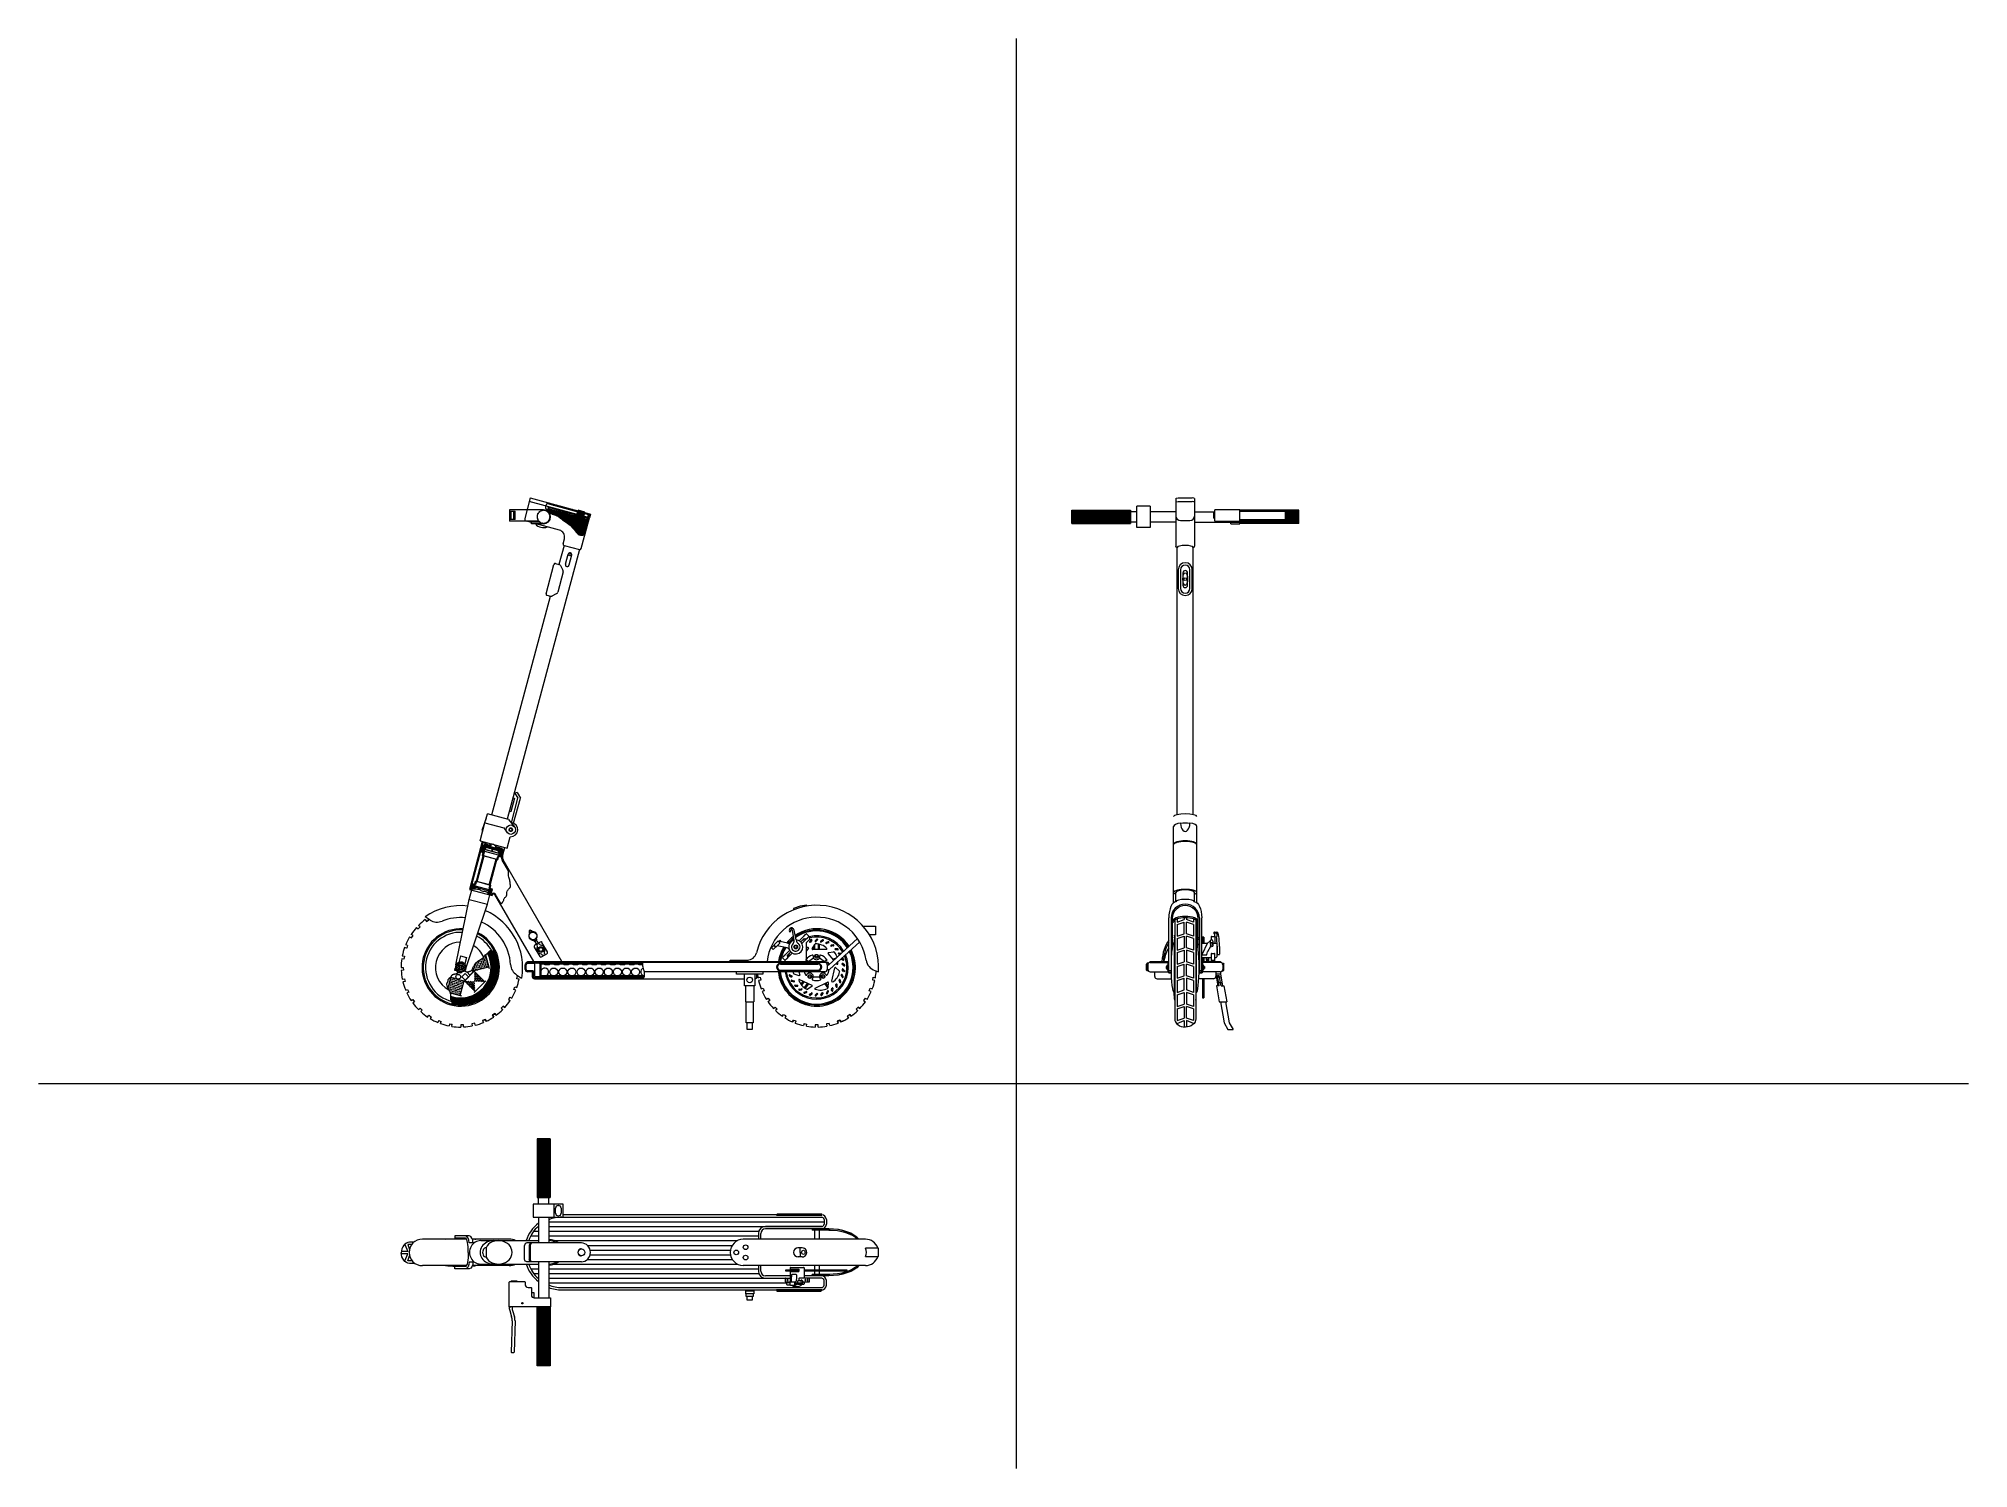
# Model space of a CAD drawing. Header units: millimetres. Extents: x 30 to 4145, y 398 to 3447.
import ezdxf

# ---------------------------------------------------------------- set-up
doc = ezdxf.new("R2010")
doc.units = ezdxf.units.MM
doc.linetypes.add('TRAZOS', pattern=[19.05, 12.7, -6.35])
doc.layers.add('01_Contornos', color=7, linetype='Continuous', lineweight=20)

msp = doc.modelspace()

# ---------------------------------------------------------------- hatches: boundary and pattern name
at = {"layer": '01_Contornos', "true_color": 0xf8d731}
h = msp.add_hatch(dxfattribs=at)
h.set_pattern_fill('ANSI31', color=40, scale=0.7)
h.paths.add_polyline_path([(1175.7, 2395.8, 0.006601), (1180.2, 2390.5, 0.214734), (1185.2, 2388.2, 0.114746), (1195.1, 2390.3), (1203.3, 2420.7), (1204.6, 2425.6), (1201.2, 2426.5), (1199.7, 2420.7), (1112.2, 2444.1, 0.079908), (1115.9, 2439.7, 0.061355), (1123.8, 2434.3, 0.040136), (1132.5, 2430.8, -0.074808), (1137.1, 2428.6, -0.001591), (1142.7, 2424.6, -0.000996), (1151.6, 2418.3, -0.000987), (1163.4, 2409.9, -0.025174), (1164.1, 2409.4, -0.001016), (1171.6, 2400.7, -0.007199)])
h = msp.add_hatch(dxfattribs=at)
h.set_pattern_fill('ANSI31', color=40, scale=0.7, angle=90)
h.paths.add_polyline_path([(1194.6, 2436.5), (1194.1, 2434.6), (1206.1, 2431.4), (1206.7, 2433.3)])
h.paths.add_polyline_path([(1118.8, 2456.9, 0.111254), (1115, 2455.8), (1179.6, 2438.5), (1180.1, 2440.4)])
h.paths.add_polyline_path([(1206.1, 2431.4), (1202.8, 2432.3), (1201.2, 2426.5), (1204.6, 2425.6)])
h = msp.add_hatch(dxfattribs=at)
h.set_pattern_fill('LINE', color=40, scale=0.7, angle=30)
h.set_pattern_definition([(30, (1057.523, 2421.4954), (-1.11125, 1.92474), [])])
h.paths.add_polyline_path([(1118.4, 2447.6), (1135.3, 2443.1), (1134.5, 2440.2), (1135.5, 2440), (1136.2, 2442.9), (1139.1, 2442.1), (1138.4, 2439.2), (1139.3, 2438.9), (1140.1, 2441.8), (1143, 2441), (1142.2, 2438.1), (1143.2, 2437.9), (1144, 2440.8), (1146.9, 2440), (1146.1, 2437.1), (1147, 2436.8), (1147.8, 2439.7), (1150.7, 2439), (1149.9, 2436.1), (1150.9, 2435.8), (1151.7, 2438.7), (1154.6, 2437.9), (1153.8, 2435), (1154.8, 2434.8), (1155.6, 2437.7), (1158.4, 2436.9), (1157.7, 2434), (1158.6, 2433.7), (1159.4, 2436.6), (1162.3, 2435.9), (1161.5, 2433), (1162.5, 2432.7), (1163.3, 2435.6), (1174.4, 2432.6), (1173.6, 2429.7), (1177, 2428.8), (1178, 2432.7), (1116.7, 2449.1), (1115.7, 2445.3), (1117.6, 2444.7)])
h.paths.add_polyline_path([(1195.6, 2426.9), (1199, 2426), (1198.2, 2423.1), (1200.2, 2422.6), (1201.2, 2426.5), (1192.5, 2428.8), (1191.5, 2424.9), (1194.9, 2424)])
h = msp.add_hatch(dxfattribs=at)
h.set_pattern_fill('ANSI31', color=40, scale=0.7, angle=75)
h.set_pattern_definition([(120, (979.026, 2378.7933), (-1.924741, -1.11125), [])])
h.paths.add_polyline_path([(1185.3, 2430.7), (1178, 2432.7), (1176.5, 2426.9), (1183.7, 2425)])
h.paths.add_polyline_path([(1192.5, 2428.8), (1185.3, 2430.7), (1183.7, 2425), (1191, 2423)])
h = msp.add_hatch(dxfattribs=at)
h.set_pattern_fill('ANSI31', color=40, scale=0.7, angle=347)
h.paths.add_polyline_path([(1194.8, 2437.5), (1180.4, 2441.4), (1180.1, 2440.4), (1178, 2432.7), (1192.5, 2428.8), (1194.6, 2436.5)])
h = msp.add_hatch(dxfattribs=at)
h.set_pattern_fill('ANSI31', color=40, scale=0.4, angle=290)
h.set_pattern_definition([(335, (675.5037, 529.142), (0.5367252, 1.1510109), [])])
h.paths.add_polyline_path([(1019.4, 1703.7), (1021.9, 1713, 0.054182), (1020.8, 1716.4), (1017.5, 1704.2, 0.198912), (1018.7, 1695.1), (1031.7, 1672.6), (1031.7, 1676.6), (1020.4, 1696.1, -0.198912)])
edge = h.paths.add_edge_path()
edge.add_arc((951.1, 1637), 2.75, 227.0472, 241.4719)
edge.add_arc((950.2, 1635.3), 0.789, 241.4719, 268.5598)
edge.add_arc((950.4, 1642.4), 7.94, 268.5598, 270.524)
edge.add_arc((951, 1574.5), 60, 89.8094, 90.524, ccw=False)
edge.add_line((951.2, 1634.5), (977.4, 1732.3))
edge.add_arc((978, 1715.3), 17, 91.983, 99.1901)
edge.add_line((975.3, 1732.1), (949.3, 1635))
edge = h.paths.add_edge_path()
edge.add_arc((1012.5, 1677.6), 57.5, 253.5525, 255.0025)
edge.add_arc((1000.4, 1620.9), 3, 30, 158.3386, ccw=False)
edge.add_line((1003, 1622.4), (1014.6, 1602.2))
edge.add_arc((1005, 1619.1), 19.5, 299.559, 302.498)
edge.add_line((1015.5, 1602.7), (1003.8, 1622.9))
edge.add_arc((1000.4, 1620.9), 4, 30, 159.7448)
edge.add_line((996.6, 1622.3), (996.2, 1622.4))
at = {"layer": '01_Contornos', "ltscale": 0.2, "true_color": 0xf8d731}
h = msp.add_hatch(dxfattribs=at)
h.set_pattern_fill('_USER', color=40, angle=29.5936, pattern_type=0)
h.set_pattern_definition([(29.59359, (0.5328, 1287.5394), (-0.4938445, 0.8695502), [])])
h.paths.add_polyline_path([(975.3, 1722.1), (977.2, 1721.6), (976.9, 1720.6), (977.9, 1720.4), (978.1, 1721.3, -0.173327), (982.3, 1727.5), (984.3, 1726.9), (984.9, 1728.8), (981.5, 1729.8)])
h.paths.add_polyline_path([(1017.2, 1719.9), (1013.8, 1720.9), (1013.3, 1718.9), (1015.3, 1718.4, -0.173327), (1015.7, 1711), (1015.5, 1710), (1016.4, 1709.8), (1016.7, 1710.7), (1018.6, 1710.2)])
at = {"layer": '01_Contornos', "true_color": 0xf8d731}
h = msp.add_hatch(dxfattribs=at)
h.set_pattern_fill('ANSI31', color=40, scale=0.4, angle=135)
h.set_pattern_definition([(165, (971.2879, 1736.4732), (-0.3287, -1.226726), [])])
h.paths.add_polyline_path([(990.9, 1642.7), (992.8, 1642.2), (1007.4, 1696.7), (1005.5, 1697.2)])
h.paths.add_polyline_path([(979.9, 1704.3), (978, 1704.8), (963.4, 1650.3), (965.3, 1649.7)])
at = {"layer": '01_Contornos', "ltscale": 0.2, "true_color": 0xf8d731}
h = msp.add_hatch(dxfattribs=at)
h.set_pattern_fill('_USER', color=40, angle=29.5936, pattern_type=0)
h.set_pattern_definition([(29.59359, (-123.4419, 1666.0729), (-0.4938445, 0.8695502), [])])
h.paths.add_polyline_path([(981.5, 1718.6), (983, 1718.2), (985.1, 1725.9), (982.2, 1726.7)])
h.paths.add_polyline_path([(1015, 1717.7), (1012.1, 1718.5), (1010, 1710.8), (1011.4, 1710.4)])
at = {"layer": '01_Contornos', "true_color": 0xf8d731}
h = msp.add_hatch(dxfattribs=at)
h.set_pattern_fill('ANSI31', color=40, scale=0.6)
h.set_pattern_definition([(30, (971.2879, 1736.4732), (-0.9525, 1.649778), [])])
h.paths.add_polyline_path([(1001.8, 1501.7, -0.040854), (1001.1, 1501.3, -0.047552), (1000.1, 1501.2, -0.019737), (998.4, 1501.3, -0.074082), (996.5, 1501.7, 0.072793), (994.6, 1502.1, 0.101759), (992.5, 1501.9, 0.110174), (990.9, 1500.9, 0.146266), (990.2, 1499.8, -0.215718), (989.7, 1499.1, -0.028925), (989.2, 1498.9, 0.078905), (988.8, 1498.6, 0.118363), (988.6, 1498.4, 0.005214), (987.7, 1497.3, 0.008748), (987.4, 1497, -0.681955), (908.6, 1405.1, -0.007134), (908.6, 1404.9, -0.018862), (908.5, 1403.9, 0.009383), (908.4, 1402, 0.014985), (908.3, 1400.1, 0.015425), (908.4, 1398.3, 0.362328), (909.8, 1396.9, -0.331501), (911.3, 1395.4, -0.042964), (911.4, 1394, -0.027738), (911.3, 1391.9, -0.033673), (911.1, 1390.5, -0.028336), (910.6, 1388.9, 0.638164)])
h = msp.add_hatch(dxfattribs=at)
h.set_pattern_fill('ANGLE', color=40, scale=0.5, angle=45)
h.set_pattern_definition([(45, (1109.7065, 1203.3594), (-2.46957, 2.46957), [2.54, -0.9525]), (135, (1109.7065, 1203.3594), (-2.46957, -2.46957), [2.54, -0.9525])])
edge = h.paths.add_edge_path()
edge.add_line((937.8, 1437.5), (960.5, 1414.8))
edge.add_line((959, 1458.7), (981.7, 1436))
h = msp.add_hatch(dxfattribs=at)
h.set_pattern_fill('ANSI31', color=40, scale=0.4)
h.paths.add_polyline_path([(1072.7, 1475.4), (1087.7, 1475.4), (1099.7, 1475.4), (1318.8, 1475.4, -0.011398), (1319, 1477.4), (1072.7, 1477.4, 0.414214), (1067.7, 1472.4), (1067.7, 1462.4, 0.414214), (1072.7, 1457.4), (1082.7, 1457.4), (1084.7, 1457.4), (1084.7, 1459.4), (1072.7, 1459.4, -0.414214), (1069.7, 1462.4), (1069.7, 1472.4, -0.414214)])
h = msp.add_hatch(dxfattribs=at)
h.set_pattern_fill('ANSI31', color=40, scale=0.4, angle=90)
h.paths.add_polyline_path([(1084.7, 1447.4), (1084.7, 1457.4), (1082.7, 1457.4), (1082.7, 1447.4, 0.414214), (1087.7, 1442.4), (1318.5, 1442.4, 0.031889), (1320, 1444.4), (1087.7, 1444.4, -0.414214)])

# ---------------------------------------------------------------- linework, layer by layer
at = {"color": 244, "true_color": 0x991b1e}
msp.add_circle((1036.7, 1760.4), 3.5, dxfattribs=at)
at = {"layer": '01_Contornos'}
for p, q in [((2114.7, 3447.4), (2114.7, 398.3)), ((2458, 1792.5), (2458, 2362.2)), ((2492, 1792.5), (2492, 2362.2)), ((1029.2, 1720.9), (1035.8, 1745.4)), ((908.7, 1445.8), (908.8, 1445.3)), ((30, 1219.3), (4144.9, 1219.3))]:
    msp.add_line(p, q, dxfattribs=at)
at = {"layer": '01_Contornos', "color": 40, "true_color": 0xf8d731}
for p, q in [((1106.7, 2442.5), (1034.2, 2442.5)), ((1034.2, 2442.5), (1034.2, 2418.5)), ((1034.2, 2439.5), (1045.8, 2439.5)), ((1037.8, 2421.5), (1037.8, 2439.5)), ((1043.6, 2421.5), (1043.6, 2439.5)), ((1045.8, 2421.5), (1045.8, 2439.5)), ((1078.2, 2467.7), (1066.5, 2424.3)), ((1204.6, 2425.6), (1076.1, 2460)), ((1078.2, 2467.7), (1180.1, 2440.4)), ((1093.3, 2429.1), (1092.8, 2429.2)), ((1093.5, 2430.1), (1093, 2430.2)), ((1093.9, 2431.7), (1093.5, 2431.9)), ((1094.3, 2432.6), (1093.8, 2432.8)), ((1095, 2434.1), (1094.6, 2434.4)), ((1095.5, 2435), (1095.1, 2435.2)), ((1096.5, 2436.2), (1096.1, 2436.6)), ((1097.2, 2437), (1096.8, 2437.4)), ((1098.4, 2438.1), (1098.1, 2438.5)), ((1099.2, 2438.7), (1099, 2439.1)), ((1100.6, 2439.5), (1100.4, 2440)), ((1101.6, 2439.9), (1101.4, 2440.4)), ((1103.1, 2440.5), (1103, 2441)), ((1104.1, 2440.7), (1104, 2441.2)), ((1105.7, 2440.9), (1105.7, 2441.4)), ((1106.7, 2441), (1106.7, 2441.5)), ((1108.4, 2440.9), (1108.5, 2441.4)), ((1109.4, 2440.7), (1109.5, 2441.2)), ((1110.9, 2440.3), (1111.1, 2440.8)), ((1111.9, 2439.9), (1112.1, 2440.4)), ((1112.2, 2444.1), (1199.7, 2420.7)), ((1113.4, 2439.2), (1113.6, 2439.6)), ((1114.2, 2438.7), (1114.5, 2439.1)), ((1115, 2455.8), (1179.6, 2438.5)), ((1115.5, 2437.7), (1115.9, 2438.1)), ((1116.7, 2449.1), (1115.7, 2445.3)), ((1115.7, 2445.3), (1177, 2428.8)), ((1116.3, 2437), (1116.6, 2437.4)), ((1117.4, 2435.8), (1117.8, 2436.1)), ((1117.6, 2444.7), (1118.4, 2447.6)), ((1118, 2435), (1118.4, 2435.2)), ((1118.4, 2447.6), (1135.3, 2443.1)), ((1118.8, 2433.6), (1119.2, 2433.8)), ((1119.2, 2432.6), (1119.7, 2432.8)), ((1119.7, 2431.1), (1120.2, 2431.2)), ((1120, 2430.1), (1120.5, 2430.2)), ((1120.2, 2428.5), (1120.7, 2428.5)), ((1134.5, 2440.2), (1135.3, 2443.1)), ((1135.5, 2440), (1136.2, 2442.9)), ((1136.2, 2442.9), (1139.1, 2442.1)), ((1138.4, 2439.2), (1139.1, 2442.1)), ((1139.3, 2438.9), (1140.1, 2441.8)), ((1140.1, 2441.8), (1143, 2441)), ((1142.2, 2438.1), (1143, 2441)), ((1143.2, 2437.9), (1144, 2440.8)), ((1144, 2440.8), (1146.9, 2440)), ((1146.1, 2437.1), (1146.9, 2440)), ((1147, 2436.8), (1147.8, 2439.7)), ((1147.8, 2439.7), (1150.7, 2439)), ((1149.9, 2436.1), (1150.7, 2439)), ((1150.9, 2435.8), (1151.7, 2438.7)), ((1151.7, 2438.7), (1154.6, 2437.9)), ((1153.8, 2435), (1154.6, 2437.9)), ((1154.8, 2434.8), (1155.6, 2437.7)), ((1155.6, 2437.7), (1158.4, 2436.9)), ((1157.7, 2434), (1158.4, 2436.9)), ((1158.6, 2433.7), (1159.4, 2436.6)), ((1159.4, 2436.6), (1162.3, 2435.9)), ((1161.5, 2433), (1162.3, 2435.9)), ((1162.5, 2432.7), (1163.3, 2435.6)), ((1163.3, 2435.6), (1174.4, 2432.6)), ((1173.6, 2429.7), (1174.4, 2432.6)), ((1176.5, 2426.9), (1180.4, 2441.4)), ((1178, 2432.7), (1180.1, 2440.4)), ((1178, 2432.7), (1192.5, 2428.8)), ((1180.1, 2440.4), (1180.4, 2441.4)), ((1180.1, 2440.4), (1180.1, 2440.4)), ((1194.8, 2437.5), (1180.4, 2441.4)), ((1191, 2423), (1194.8, 2437.5)), ((1192.5, 2428.8), (1194.6, 2436.5)), ((1194.1, 2434.6), (1202.8, 2432.3)), ((1194.6, 2436.5), (1194.8, 2437.5)), ((1194.6, 2436.5), (1206.7, 2433.3)), ((1199.7, 2420.7), (1202.8, 2432.3)), ((1206.7, 2433.3), (1204.6, 2425.6)), ((2233, 2413.5), (2233, 2441.5)), ((2233, 2441.5), (2358, 2441.5)), ((2233, 2441.2), (2358, 2441.2)), ((2233, 2441), (2358, 2441)), ((2233, 2440.4), (2358, 2440.4)), ((2233, 2440), (2358, 2440)), ((2233, 2439.1), (2358, 2439.1)), ((2372, 2438.5), (2233, 2438.5)), ((2233, 2438.5), (2358, 2438.5)), ((2233, 2437.4), (2358, 2437.4)), ((2233, 2436.6), (2358, 2436.6)), ((2233, 2435.2), (2358, 2435.2)), ((2233, 2434.4), (2358, 2434.4)), ((2233, 2432.8), (2358, 2432.8)), ((2233, 2431.9), (2358, 2431.9)), ((2233, 2430.2), (2358, 2430.2)), ((2233, 2429.2), (2358, 2429.2)), ((2358, 2441.5), (2358, 2413.5)), ((2400, 2450), (2372, 2450)), ((2372, 2405), (2372, 2450)), ((2400, 2450), (2400, 2405)), ((2455, 2438.5), (2400, 2438.5)), ((2455, 2466.4), (2455, 2364.7)), ((2460, 2467.7), (2490, 2467.7)), ((2460, 2460), (2490, 2460)), ((2495, 2466.4), (2495, 2364.7)), ((2495, 2438.5), (2538, 2438.5)), ((2536, 2436.5), (2538, 2436.5)), ((2536, 2424.5), (2536, 2436.5)), ((2538, 2418.5), (2538, 2442.5)), ((2591, 2442.5), (2538, 2442.5)), ((2591, 2418.5), (2591, 2442.5)), ((2591, 2439.5), (2688.9, 2439.5)), ((2717, 2441.5), (2592, 2441.5)), ((2592, 2441.5), (2592, 2439.5)), ((2717, 2441.2), (2592, 2441.2)), ((2717, 2441), (2592, 2441)), ((2717, 2440.4), (2592, 2440.4)), ((2717, 2440), (2592, 2440)), ((2688.9, 2421.5), (2688.9, 2439.5)), ((2717, 2439.1), (2688.9, 2439.1)), ((2688.9, 2438.5), (2717, 2438.5)), ((2717, 2438.5), (2688.9, 2438.5)), ((2717, 2437.4), (2688.9, 2437.4)), ((2717, 2436.6), (2688.9, 2436.6)), ((2717, 2435.2), (2688.9, 2435.2)), ((2717, 2434.4), (2688.9, 2434.4)), ((2717, 2432.8), (2688.9, 2432.8)), ((2717, 2431.9), (2688.9, 2431.9)), ((2717, 2430.2), (2688.9, 2430.2)), ((2717, 2429.2), (2688.9, 2429.2)), ((2717, 2413.5), (2717, 2441.5)), ((1045.8, 2421.5), (1034.2, 2421.5)), ((1096, 2418.5), (1034.2, 2418.5)), ((1080.7, 2415.3), (1070.1, 2418.1)), ((1098.1, 2416.5), (1080.7, 2416.5)), ((1080.7, 2412.5), (1080.7, 2416.5)), ((1106.7, 2412.5), (1080.7, 2412.5)), ((1140.6, 2399.2), (1091.2, 2412.5)), ((1093.2, 2427.5), (1092.7, 2427.5)), ((1093.3, 2426.4), (1092.8, 2426.4)), ((1093.5, 2424.8), (1093, 2424.7)), ((1093.7, 2423.8), (1093.3, 2423.7)), ((1094.3, 2422.3), (1093.8, 2422.1)), ((1094.7, 2421.4), (1094.2, 2421.2)), ((1095.5, 2420), (1095.1, 2419.7)), ((1096.1, 2419.1), (1095.7, 2418.8)), ((1097.2, 2417.9), (1096.8, 2417.6)), ((1098, 2417.2), (1097.6, 2416.9)), ((1099.2, 2416.2), (1099, 2415.8)), ((1100.1, 2415.7), (1099.8, 2415.3)), ((1101.6, 2415), (1101.4, 2414.5)), ((1102.5, 2414.6), (1102.4, 2414.2)), ((1104.1, 2414.2), (1104, 2413.7)), ((1105.1, 2414.1), (1105, 2413.6)), ((1106.7, 2414), (1106.7, 2413.5)), ((1107.8, 2414), (1107.8, 2413.5)), ((1109.4, 2414.2), (1109.5, 2413.7)), ((1110.4, 2414.5), (1110.5, 2414)), ((1111.9, 2415), (1112.1, 2414.5)), ((1112.8, 2415.4), (1113, 2415)), ((1114.2, 2416.2), (1114.5, 2415.8)), ((1115.1, 2416.8), (1115.4, 2416.4)), ((1116.3, 2417.9), (1116.6, 2417.6)), ((1117, 2418.7), (1117.3, 2418.3)), ((1118, 2420), (1118.4, 2419.7)), ((1118.5, 2420.8), (1118.9, 2420.6)), ((1119.2, 2422.3), (1119.7, 2422.1)), ((1119.6, 2423.3), (1120, 2423.1)), ((1120, 2424.8), (1120.5, 2424.7)), ((1120.1, 2425.8), (1120.6, 2425.7)), ((1120.2, 2427.5), (1120.7, 2427.5)), ((1191, 2423), (1176.5, 2426.9)), ((1187, 2359.9), (1203.3, 2420.7)), ((1191.5, 2424.9), (1200.2, 2422.6)), ((1194.9, 2424), (1195.6, 2426.9)), ((1195.6, 2426.9), (1199, 2426)), ((1199, 2426), (1198.2, 2423.1)), ((1204.6, 2425.6), (1199.8, 2426.9)), ((1200.2, 2422.6), (1201.2, 2426.5)), ((1203.3, 2420.7), (1204.6, 2425.6)), ((2233, 2427.5), (2358, 2427.5)), ((2233, 2426.4), (2358, 2426.4)), ((2233, 2424.7), (2358, 2424.7)), ((2233, 2423.7), (2358, 2423.7)), ((2233, 2422.1), (2358, 2422.1)), ((2233, 2421.2), (2358, 2421.2)), ((2233, 2419.7), (2358, 2419.7)), ((2233, 2418.8), (2358, 2418.8)), ((2233, 2417.6), (2358, 2417.6)), ((2233, 2416.9), (2358, 2416.9)), ((2372, 2416.5), (2233, 2416.5)), ((2233, 2415.8), (2358, 2415.8)), ((2233, 2415.3), (2358, 2415.3)), ((2233, 2414.5), (2358, 2414.5)), ((2233, 2414.2), (2358, 2414.2)), ((2233, 2413.7), (2358, 2413.7)), ((2233, 2413.6), (2358, 2413.6)), ((2358, 2413.5), (2233, 2413.5)), ((2400, 2405), (2372, 2405)), ((2455, 2416.5), (2400, 2416.5)), ((2465, 2419.4), (2485, 2419.4)), ((2495, 2416.5), (2717, 2416.5)), ((2536, 2424.5), (2538, 2424.5)), ((2538, 2418.5), (2591, 2418.5)), ((2572, 2412.5), (2572, 2416.5)), ((2572, 2412.5), (2591, 2412.5)), ((2591, 2421.5), (2688.9, 2421.5)), ((2591, 2412.5), (2591, 2416.5)), ((2592, 2421.5), (2592, 2413.5)), ((2717, 2421.2), (2592, 2421.2)), ((2717, 2419.7), (2592, 2419.7)), ((2717, 2418.8), (2592, 2418.8)), ((2717, 2417.6), (2592, 2417.6)), ((2717, 2416.9), (2592, 2416.9)), ((2717, 2415.8), (2592, 2415.8)), ((2717, 2415.3), (2592, 2415.3)), ((2717, 2414.5), (2592, 2414.5)), ((2717, 2414.2), (2592, 2414.2)), ((2717, 2413.7), (2592, 2413.7)), ((2717, 2413.6), (2592, 2413.6)), ((2717, 2413.5), (2592, 2413.5)), ((2717, 2427.5), (2688.9, 2427.5)), ((2717, 2426.4), (2688.9, 2426.4)), ((2717, 2424.7), (2688.9, 2424.7)), ((2717, 2423.7), (2688.9, 2423.7)), ((2717, 2422.1), (2688.9, 2422.1)), ((1148.4, 2370.2), (1151.2, 2380.9)), ((1150.5, 2366.6), (1183.3, 2357.8)), ((1038.1, 1775.3), (1052, 1827.3)), ((1042.9, 1774), (1057.4, 1827.8)), ((1050.2, 1839.6), (1045.3, 1838.3)), ((1045.3, 1838.3), (1052, 1827.3)), ((1050.2, 1839.6), (1057.4, 1827.8)), ((971.3, 1736.5), (981.6, 1775.1)), ((2465, 1773.9), (2465, 1774.5)), ((2485, 1773.9), (2485, 1774.5)), ((976.1, 1735.2), (948.8, 1633)), ((977.4, 1732.3), (951.2, 1634.5)), ((971.3, 1736.5), (1029.2, 1720.9)), ((981.5, 1729.8), (985.8, 1728.6)), ((983.9, 1729.1), (984.2, 1730)), ((984.3, 1722.8), (985.8, 1728.6)), ((1029.2, 1720.9), (1035.8, 1745.4)), ((2450, 1604.5), (2450, 1767.3)), ((2500, 1604.5), (2500, 1767.3)), ((963.4, 1650.3), (978, 1704.8)), ((965.3, 1649.8), (979.9, 1704.3)), ((975.3, 1722.1), (977.2, 1721.6)), ((977.2, 1721.6), (976.1, 1717.8)), ((976.3, 1705.3), (978.2, 1712)), ((1009.1, 1696.2), (976.3, 1705.3)), ((979.9, 1719.8), (976.9, 1720.6)), ((977.9, 1720.4), (978.1, 1721.3)), ((1007.4, 1696.7), (978, 1704.8)), ((978.1, 1715.2), (1012.6, 1705.7)), ((979.9, 1724.9), (978.8, 1721)), ((978.8, 1721), (979.6, 1720.8)), ((979.2, 1719.1), (980.4, 1718.7)), ((979.6, 1720.8), (979.4, 1720.3)), ((979.9, 1724.9), (982, 1724.3)), ((1012.2, 1709.3), (980.3, 1718)), ((981.3, 1724.5), (981.4, 1717.7)), ((981.5, 1718.6), (982.2, 1726.7)), ((981.5, 1718.6), (996, 1714.6)), ((982.2, 1726.7), (998.1, 1722.3)), ((982.3, 1727.5), (985.3, 1726.6)), ((983, 1718.2), (985.1, 1725.9)), ((984.3, 1722.8), (1011.2, 1715.3)), ((990.9, 1642.7), (1005.5, 1697.2)), ((992.8, 1642.2), (1007.4, 1696.7)), ((995.7, 1723.8), (994.6, 1719.9)), ((998.1, 1722.3), (996, 1714.6)), ((999.1, 1722.1), (997, 1714.4)), ((997, 1714.4), (1011.4, 1710.4)), ((999.1, 1722.1), (1015, 1717.7)), ((1001.9, 1722), (1000.9, 1718.2)), ((1007.4, 1696.7), (1009.3, 1703.4)), ((1009.1, 1696.2), (1010.9, 1703)), ((1010, 1710.8), (1012.1, 1718.5)), ((1014.6, 1715.3), (1011.1, 1709.6)), ((1011.2, 1715.3), (1012.8, 1721.1)), ((1011.4, 1710.4), (1015, 1717.7)), ((1012.3, 1719.2), (1015.3, 1718.4)), ((1013.7, 1709.6), (1012.5, 1709.9)), ((1012.8, 1721.1), (1017.2, 1719.9)), ((1014.6, 1715.3), (1013.9, 1715.5)), ((1014.3, 1711.3), (1014.1, 1710.7)), ((1015, 1711.1), (1014.3, 1711.3)), ((1016.1, 1714.9), (1014.6, 1715.3)), ((1014.8, 1720.6), (1014.9, 1721.1)), ((1016.1, 1714.9), (1015, 1711.1)), ((1015.5, 1710), (1015.7, 1711)), ((1015.5, 1710), (1016.4, 1709.8)), ((1016.7, 1710.7), (1015.6, 1706.9)), ((1016.7, 1710.7), (1018.6, 1710.2)), ((1017.5, 1704.2), (1020.8, 1716.4)), ((1031.7, 1672.6), (1018.7, 1695.1)), ((1019.4, 1703.7), (1024.4, 1722.2)), ((1145.6, 1479.4), (1020.4, 1696.1)), ((963.4, 1650.3), (961.5, 1643.5)), ((994.5, 1641.7), (961.7, 1650.7)), ((963.4, 1650.3), (992.8, 1642.2)), ((919.9, 1472), (948.2, 1611.6)), ((948.2, 1611.6), (953.6, 1631.8)), ((948.2, 1611.6), (986.8, 1601.3)), ((948.8, 1633), (997, 1620.1)), ((952.1, 1636.8), (954.5, 1645.3)), ((952.1, 1636.8), (954.1, 1636.2)), ((954.1, 1636.2), (955.1, 1640.1)), ((955.2, 1634.4), (955.5, 1635.7)), ((956.5, 1635.5), (957, 1637.4)), ((957.6, 1637.3), (957.2, 1637.5)), ((958.2, 1641.3), (992.7, 1631.8)), ((959.5, 1638.8), (990.3, 1630.3)), ((986.8, 1601.3), (992.2, 1621.4)), ((991.7, 1628), (991.2, 1628.1)), ((991.2, 1625.9), (991.7, 1627.8)), ((991.7, 1623.9), (992.2, 1625.7)), ((993.6, 1625.4), (994.7, 1629.2)), ((995.5, 1624.8), (993.6, 1625.4)), ((995.5, 1624.8), (997.9, 1633.3)), ((996.2, 1622.4), (996.6, 1622.3)), ((997, 1620.1), (997.5, 1621.7)), ((1085.6, 1479.4), (1003, 1622.4)), ((1015.5, 1602.7), (1003.8, 1622.9)), ((2455, 1606.5), (2455, 1626.6)), ((2495, 1606.5), (2495, 1626.6)), ((864.8, 1567.7), (854.1, 1574.5)), ((854.4, 1568.5), (857, 1564.9)), ((857, 1564.9), (862, 1568.2)), ((862, 1568.2), (860.6, 1570.4)), ((941.6, 1466.2), (986.8, 1601.3)), ((1653.9, 1597.5), (1639.9, 1592.4)), ((1639.9, 1592.4), (1639.9, 1589.7)), ((1667.9, 1599.2), (1653.9, 1597.5)), ((1667.9, 1597.5), (1667.9, 1599.2)), ((2440, 1454.8), (2440, 1572.2)), ((2445, 1572.2), (2445, 1454.8)), ((2447.3, 1570.8), (2447.3, 1505.1)), ((2452.5, 1567.7), (2452.5, 1357)), ((2457.5, 1570.1), (2457.5, 1563.5)), ((2457.5, 1563.5), (2472.5, 1568.5)), ((2472.5, 1572.5), (2472.5, 1568.5)), ((2477.5, 1572.5), (2477.5, 1568.5)), ((2492.5, 1563.5), (2477.5, 1568.5)), ((2492.5, 1570.1), (2492.5, 1563.5)), ((2497.5, 1567.7), (2497.5, 1357)), ((2499.7, 1564.3), (2499.7, 1519.4)), ((2502.7, 1505.1), (2502.7, 1570.8)), ((2505, 1572.2), (2505, 1454.8)), ((2510, 1454.8), (2510, 1572.2)), ((821.1, 1531.8), (824.9, 1529.5)), ((828.3, 1534.5), (824.4, 1537.1)), ((824.9, 1529.5), (828.3, 1534.5)), ((835.9, 1551.8), (839.2, 1548.8)), ((839.2, 1548.8), (843.5, 1553)), ((843.5, 1553), (840.2, 1556.3)), ((1092.3, 1523.7), (1096.2, 1516.9)), ((1608.5, 1522.1), (1606.4, 1522.6)), ((1611.4, 1525.1), (1607.7, 1521.4)), ((1612.9, 1523.7), (1609.1, 1519.9)), ((1612.9, 1523.7), (1611.4, 1525.1)), ((1630.4, 1544.2), (1630.4, 1544.2)), ((1634, 1551.6), (1637, 1551.8)), ((1634, 1551.6), (1634.3, 1548.6)), ((1634.3, 1548.6), (1635.3, 1548.7)), ((1635.1, 1550.2), (1635.3, 1548.7)), ((1636.1, 1550.2), (1635.1, 1550.2)), ((1636.1, 1550.2), (1636.3, 1548.8)), ((1636.3, 1548.8), (1637.3, 1548.8)), ((1637, 1551.8), (1637.3, 1548.8)), ((1640.8, 1524.8), (1637.5, 1545.3)), ((1645, 1525.3), (1641, 1546.3)), ((1666.7, 1538.2), (1651.8, 1523.3)), ((1655.1, 1520.9), (1662.1, 1528)), ((1657.5, 1517.7), (1672.4, 1532.6)), ((1663.9, 1536.1), (1661.8, 1534)), ((1662.1, 1528), (1667.1, 1527.3)), ((1673.8, 1526.1), (1666.7, 1519.1)), ((1672.4, 1533.3), (1667.4, 1538.2)), ((1668.1, 1527.6), (1670.3, 1529.7)), ((1672.4, 1532.6), (1673.8, 1531.1)), ((1673.8, 1531.1), (1673.8, 1526.1)), ((1676.7, 1525.8), (1674.2, 1521.8)), ((1678.7, 1524.5), (1676.1, 1520.5)), ((1689.3, 1526.9), (1686, 1523.6)), ((1691, 1525.3), (1687.6, 1521.9)), ((1701.9, 1525.4), (1697.9, 1522.9)), ((1703.1, 1523.4), (1699.2, 1520.9)), ((1714.7, 1472.4), (1776.2, 1528.4)), ((1788.2, 1554.3), (1814.3, 1554.3)), ((1814.3, 1536.3), (1801.5, 1536.3)), ((1814.3, 1554.3), (1814.3, 1536.3)), ((2457.5, 1558.5), (2472.5, 1563.5)), ((2457.5, 1558.5), (2457.5, 1533.5)), ((2457.5, 1533.5), (2472.5, 1538.5)), ((2457.5, 1528.5), (2472.5, 1533.5)), ((2457.5, 1528.5), (2457.5, 1503.5)), ((2472.5, 1538.5), (2472.5, 1563.5)), ((2472.5, 1533.5), (2472.5, 1508.5)), ((2477.5, 1538.5), (2477.5, 1563.5)), ((2492.5, 1558.5), (2477.5, 1563.5)), ((2492.5, 1533.5), (2477.5, 1538.5)), ((2477.5, 1508.5), (2477.5, 1533.5)), ((2492.5, 1528.5), (2477.5, 1533.5)), ((2492.5, 1558.5), (2492.5, 1533.5)), ((2492.5, 1528.5), (2492.5, 1503.5)), ((2514.8, 1531.5), (2511.8, 1531.5)), ((2511.8, 1531.5), (2511.8, 1518.1)), ((2514.8, 1531.5), (2514.8, 1518.1)), ((2530, 1532.6), (2537.2, 1532.6)), ((2530, 1532.6), (2530, 1525.2)), ((2537.9, 1531.8), (2537.9, 1518.1)), ((2543, 1541.8), (2542.2, 1541.8)), ((809, 1484.5), (804.4, 1485.1)), ((805.4, 1491.3), (809.9, 1490.4)), ((805.4, 1491.3), (810, 1490.4)), ((809.4, 1487.4), (809, 1484.5)), ((810, 1490.4), (809.4, 1487.4)), ((814.8, 1507.7), (810.4, 1509.3)), ((814.7, 1507.8), (810.4, 1509.3)), ((816.8, 1513.4), (812.7, 1515.1)), ((816.8, 1513.4), (814.8, 1507.7)), ((929.9, 1491.1), (926.2, 1477.4)), ((929.9, 1491.1), (942.4, 1487.7)), ((942.4, 1487.7), (938.8, 1474.1)), ((982.9, 1493.5), (990.7, 1464.6)), ((1086.9, 1510), (1098.4, 1490.1)), ((1091.9, 1516.4), (1088, 1514.1)), ((1092.7, 1514.9), (1088.8, 1521.7)), ((1099.3, 1520.6), (1095.4, 1518.4)), ((1102.5, 1489), (1113.8, 1495.5)), ((1114.8, 1499.6), (1103.3, 1519.5)), ((1504.6, 1479.4), (1504.6, 1482.4)), ((1504.6, 1482.4), (1541.2, 1482.4)), ((1598.2, 1514), (1592.6, 1508.3)), ((1596.1, 1504.8), (1592.6, 1508.3)), ((1601.8, 1510.4), (1596.1, 1504.8)), ((1597.5, 1513.3), (1601.1, 1509.7)), ((1606, 1522.4), (1598.2, 1514.7)), ((1598.2, 1514), (1601.8, 1510.4)), ((1602.5, 1510.4), (1610.2, 1518.2)), ((1625.8, 1508.4), (1604.5, 1512.5)), ((1610.2, 1518.9), (1606.7, 1522.4)), ((1627, 1518.5), (1610.9, 1521.7)), ((1631.4, 1502.9), (1616.5, 1488)), ((1616.5, 1488), (1619, 1490.5)), ((1616.5, 1487.3), (1621.5, 1482.4)), ((1618.6, 1490.8), (1620.8, 1493)), ((1622.2, 1482.4), (1637.1, 1497.2)), ((1622.2, 1479.4), (1622.2, 1482.4)), ((1627.1, 1486.6), (1625, 1484.5)), ((1633.8, 1499.7), (1626.8, 1492.6)), ((1627.5, 1487.7), (1626.8, 1492.6)), ((1636.6, 1497.4), (1636.7, 1496.9)), ((1641.6, 1511), (1643.7, 1513.1)), ((1641.6, 1511), (1642.3, 1508.2)), ((1642.3, 1508.2), (1645.2, 1507.5)), ((1646.6, 1512.4), (1643.7, 1513.1)), ((1645.2, 1507.5), (1647.3, 1509.6)), ((1647.3, 1509.6), (1646.6, 1512.4)), ((1666.7, 1519.1), (1666.7, 1479.4)), ((1671.6, 1507.4), (1666.7, 1501)), ((1679.7, 1506.5), (1684.9, 1515.8)), ((1709.9, 1505.2), (1680.7, 1504.7)), ((1682.3, 1504.8), (1682.3, 1511.2)), ((1684.8, 1504.8), (1684.8, 1515.7)), ((1692.8, 1504.9), (1692.8, 1516.5)), ((1695.3, 1504.9), (1695.3, 1516)), ((1695.3, 1486.5), (1695.3, 1487.6)), ((1713.8, 1521.4), (1709.4, 1519.7)), ((1714.7, 1519.2), (1710.2, 1517.5)), ((1725.3, 1482), (1713.5, 1496.4)), ((1714.2, 1498.3), (1724.8, 1500.1)), ((1780.8, 1521.3), (1716.1, 1462.4)), ((1724.7, 1514.9), (1720, 1514.2)), ((1725, 1512.6), (1720.4, 1511.8)), ((1723.3, 1484.5), (1730.8, 1487)), ((1725, 1482.5), (1726.3, 1482.9)), ((1733.8, 1504), (1729.1, 1504.2)), ((1733.9, 1506.3), (1729.2, 1506.6)), ((1738.7, 1494.2), (1736, 1494.9)), ((1740.8, 1496.1), (1736.7, 1497.2)), ((1745.1, 1482.3), (1740.9, 1484.4)), ((1746.2, 1484.4), (1742.4, 1486.3)), ((2451.5, 1520.5), (2451.5, 1412.5)), ((2457.5, 1503.5), (2472.5, 1508.5)), ((2457.5, 1498.5), (2472.5, 1503.5)), ((2457.5, 1498.5), (2457.5, 1473.5)), ((2472.5, 1503.5), (2472.5, 1478.5)), ((2492.5, 1503.5), (2477.5, 1508.5)), ((2477.5, 1503.5), (2477.5, 1478.5)), ((2492.5, 1498.5), (2477.5, 1503.5)), ((2492.5, 1498.5), (2492.5, 1473.5)), ((2498.5, 1520.5), (2498.5, 1412.5)), ((2511.7, 1493.5), (2520.2, 1493.5)), ((2511.8, 1488.1), (2511.8, 1479.4)), ((2514.8, 1488.1), (2514.8, 1479.4)), ((2521.1, 1494.3), (2522.4, 1499.7)), ((2530, 1482.4), (2538, 1482.4)), ((2531, 1496.4), (2537, 1496.4)), ((2538, 1479.4), (2538, 1495.4)), ((2543, 1512.1), (2543, 1494.1)), ((803, 1466.5), (807.5, 1466.5)), ((807.8, 1460.5), (803.2, 1460.3)), ((805.4, 1441.7), (809.9, 1442.6)), ((807.5, 1466.5), (807.8, 1460.5)), ((809.9, 1442.6), (811.3, 1436.8)), ((908.8, 1445.3), (937.8, 1437.5)), ((917.5, 1460.3), (918.5, 1465.4)), ((920.9, 1459.3), (917.5, 1460.3)), ((937.8, 1437.5), (959, 1458.7)), ((938.9, 1458.3), (939.4, 1459.8)), ((959, 1458.7), (956.7, 1467.4)), ((1049.3, 1450.6), (1060, 1443.8)), ((1050, 1442.6), (1051.2, 1448.5)), ((1054.6, 1441.7), (1050, 1442.6)), ((1051.2, 1448.5), (1053.1, 1448.3)), ((1067.7, 1462.4), (1067.7, 1472.4)), ((1069.7, 1462.4), (1069.7, 1472.4)), ((1072.7, 1479.4), (1706.7, 1479.4)), ((1072.7, 1477.4), (1072.7, 1479.4)), ((1706.7, 1477.4), (1072.7, 1477.4)), ((1072.7, 1475.4), (1087.7, 1475.4)), ((1084.7, 1459.4), (1072.7, 1459.4)), ((1082.7, 1457.4), (1072.7, 1457.4)), ((1082.7, 1457.4), (1082.7, 1447.4)), ((1082.7, 1457.4), (1084.7, 1457.4)), ((1084.7, 1459.4), (1084.7, 1447.4)), ((1099.7, 1475.4), (1087.7, 1475.4)), ((1087.7, 1475.4), (1087.7, 1447.4)), ((1087.7, 1447.4), (1321.6, 1447.4)), ((1087.7, 1444.4), (1320, 1444.4)), ((1087.7, 1442.4), (1535.2, 1442.4)), ((1099.7, 1447.4), (1099.7, 1475.4)), ((1099.7, 1475.4), (1318.8, 1475.4)), ((1100.7, 1475.4), (1100.7, 1448.4)), ((1100.7, 1474.4), (1109.7, 1474.4)), ((1321.9, 1448.4), (1100.7, 1448.4)), ((1109.7, 1472.4), (1109.7, 1475.4)), ((1119.7, 1472.4), (1109.7, 1472.4)), ((1119.7, 1472.4), (1119.7, 1475.4)), ((1119.7, 1474.4), (1129.7, 1474.4)), ((1129.7, 1472.4), (1129.7, 1475.4)), ((1139.7, 1472.4), (1129.7, 1472.4)), ((1139.7, 1472.4), (1139.7, 1475.4)), ((1139.7, 1474.4), (1149.7, 1474.4)), ((1149.7, 1475.4), (1149.7, 1472.4)), ((1159.7, 1472.4), (1149.7, 1472.4)), ((1159.7, 1475.4), (1159.7, 1472.4)), ((1159.7, 1474.4), (1169.7, 1474.4)), ((1169.7, 1472.4), (1169.7, 1475.4)), ((1179.7, 1472.4), (1169.7, 1472.4)), ((1179.7, 1475.4), (1179.7, 1472.4)), ((1179.7, 1474.4), (1189.7, 1474.4)), ((1189.7, 1475.4), (1189.7, 1472.4)), ((1199.7, 1472.4), (1189.7, 1472.4)), ((1199.7, 1472.4), (1199.7, 1475.4)), ((1199.7, 1474.4), (1209.7, 1474.4)), ((1209.7, 1475.4), (1209.7, 1472.4)), ((1219.7, 1472.4), (1209.7, 1472.4)), ((1219.7, 1472.4), (1219.7, 1475.4)), ((1219.7, 1474.4), (1229.7, 1474.4)), ((1229.7, 1475.4), (1229.7, 1472.4)), ((1239.7, 1472.4), (1229.7, 1472.4)), ((1239.7, 1472.4), (1239.7, 1475.4)), ((1239.7, 1474.4), (1249.7, 1474.4)), ((1239.7, 1472.4), (1239.7, 1472.4)), ((1249.7, 1472.4), (1249.7, 1475.4)), ((1259.7, 1472.4), (1249.7, 1472.4)), ((1249.7, 1472.4), (1249.7, 1472.4)), ((1259.7, 1475.4), (1259.7, 1472.4)), ((1259.7, 1474.4), (1269.7, 1474.4)), ((1269.7, 1472.4), (1269.7, 1475.4)), ((1279.7, 1472.4), (1269.7, 1472.4)), ((1279.7, 1472.4), (1279.7, 1475.4)), ((1279.7, 1474.4), (1289.7, 1474.4)), ((1289.7, 1475.4), (1289.7, 1472.4)), ((1299.7, 1472.4), (1289.7, 1472.4)), ((1299.7, 1472.4), (1299.7, 1475.4)), ((1299.7, 1474.4), (1309.7, 1474.4)), ((1309.7, 1472.4), (1309.7, 1475.4)), ((1318.6, 1472.4), (1309.7, 1472.4)), ((1706.7, 1457.4), (1321.9, 1457.4)), ((1518.2, 1452.4), (1518.2, 1457.4)), ((1574.2, 1452.4), (1518.2, 1452.4)), ((1535.2, 1427.4), (1535.2, 1452.4)), ((1557.2, 1452.4), (1557.2, 1427.4)), ((1561.7, 1447.4), (1561.7, 1452.4)), ((1563.9, 1444.8), (1568.4, 1445.6)), ((1568.4, 1445.6), (1569.7, 1439.7)), ((1574.2, 1457.4), (1574.2, 1452.4)), ((1611.7, 1475.4), (1691.7, 1475.4)), ((1611.7, 1473.9), (1691.7, 1473.9)), ((1611.7, 1460.9), (1691.7, 1460.9)), ((1611.7, 1459.4), (1691.7, 1459.4)), ((1630.8, 1448.6), (1635, 1446.5)), ((1631.8, 1450.7), (1636, 1448.6)), ((1651.5, 1449), (1641.2, 1452)), ((1651.3, 1457.4), (1652.9, 1450.4)), ((1652.4, 1441), (1678.9, 1428.7)), ((1671.8, 1454.1), (1671.7, 1454.1)), ((1682.3, 1446.5), (1681.6, 1445.6)), ((1705.8, 1454.1), (1706.2, 1453.6)), ((1706.7, 1479.4), (1706.7, 1477.4)), ((1711.7, 1472.4), (1714.7, 1472.4)), ((1711.7, 1472.4), (1711.7, 1462.4)), ((1711.7, 1462.4), (1716.1, 1462.4)), ((1721.4, 1437), (1727.5, 1465.6)), ((1729.4, 1466.2), (1737.3, 1459.1)), ((1732.1, 1473.8), (1730.6, 1475.6)), ((1731.1, 1476.1), (1734.3, 1477.1)), ((1732.1, 1473.8), (1734.2, 1474.4)), ((1743.6, 1446), (1741.4, 1450.2)), ((1747.2, 1470.2), (1743.5, 1473.1)), ((1745.7, 1447), (1743.5, 1451.3)), ((1746.6, 1457.9), (1743.7, 1461.5)), ((1748.6, 1472), (1745, 1475)), ((1748.5, 1459.4), (1745.5, 1463)), ((1808.5, 1439.7), (1809.8, 1445.6)), ((1809.8, 1445.6), (1814.2, 1444.8)), ((1813.4, 1459.8), (1820.7, 1457.4)), ((2394, 1475.4), (2392.5, 1473.9)), ((2392.5, 1460.8), (2392.5, 1473.9)), ((2394, 1459.4), (2392.5, 1460.8)), ((2396, 1475.4), (2394, 1475.4)), ((2394, 1459.4), (2394, 1475.4)), ((2396, 1459.4), (2394, 1459.4)), ((2395, 1472.4), (2395, 1462.4)), ((2400, 1479.4), (2440, 1479.4)), ((2400, 1477.4), (2400, 1479.4)), ((2400, 1477.4), (2439, 1477.4)), ((2400, 1457.4), (2439, 1457.4)), ((2410, 1447.4), (2410, 1457.4)), ((2415, 1442.4), (2446.1, 1442.4)), ((2436, 1468.5), (2434, 1468.5)), ((2434, 1468.5), (2434, 1464.5)), ((2434, 1466.5), (2436, 1466.5)), ((2436, 1464.5), (2434, 1464.5)), ((2437, 1470.5), (2436, 1470.5)), ((2436, 1470.5), (2436, 1462.5)), ((2437, 1462.5), (2436, 1462.5)), ((2438, 1472.5), (2437, 1472.5)), ((2437, 1472.5), (2437, 1460.5)), ((2438, 1460.5), (2437, 1460.5)), ((2439, 1475.5), (2438, 1475.5)), ((2438, 1475.5), (2438, 1457.5)), ((2439, 1457.5), (2438, 1457.5)), ((2440, 1478.1), (2439, 1478.1)), ((2439, 1478.1), (2439, 1454.9)), ((2440, 1454.9), (2439, 1454.9)), ((2440, 1460.3), (2445, 1460.3)), ((2440, 1459.2), (2445, 1459.2)), ((2440, 1455.9), (2445, 1455.9)), ((2440, 1454.8), (2445, 1454.8)), ((2445, 1479.4), (2445.6, 1479.4)), ((2445.6, 1477.4), (2445, 1477.4)), ((2445, 1468.5), (2445.5, 1468.5)), ((2445, 1464.5), (2445.5, 1464.5)), ((2445.5, 1457.4), (2445, 1457.4)), ((2457.5, 1473.5), (2472.5, 1478.5)), ((2457.5, 1468.5), (2472.5, 1473.5)), ((2457.5, 1468.5), (2457.5, 1443.5)), ((2457.5, 1443.5), (2472.5, 1448.5)), ((2457.5, 1438.5), (2472.5, 1443.5)), ((2472.5, 1448.5), (2472.5, 1473.5)), ((2472.5, 1418.5), (2472.5, 1443.5)), ((2492.5, 1473.5), (2477.5, 1478.5)), ((2477.5, 1448.5), (2477.5, 1473.5)), ((2492.5, 1468.5), (2477.5, 1473.5)), ((2492.5, 1443.5), (2477.5, 1448.5)), ((2477.5, 1443.5), (2477.5, 1418.5)), ((2492.5, 1438.5), (2477.5, 1443.5)), ((2492.5, 1468.5), (2492.5, 1443.5)), ((2535, 1442.4), (2503.8, 1442.4)), ((2504.3, 1479.4), (2505, 1479.4)), ((2505, 1477.4), (2504.3, 1477.4)), ((2505, 1457.4), (2504.4, 1457.4)), ((2504.5, 1468.5), (2505, 1468.5)), ((2504.5, 1464.5), (2505, 1464.5)), ((2505, 1460.3), (2510, 1460.3)), ((2505, 1459.2), (2510, 1459.2)), ((2505, 1455.9), (2510, 1455.9)), ((2505, 1454.8), (2510, 1454.8)), ((2510, 1479.4), (2550, 1479.4)), ((2510, 1478.1), (2511, 1478.1)), ((2510, 1454.9), (2511, 1454.9)), ((2511, 1478.1), (2511, 1454.9)), ((2550, 1477.4), (2511, 1477.4)), ((2511, 1475.5), (2512, 1475.5)), ((2511, 1457.5), (2512, 1457.5)), ((2550, 1457.4), (2511, 1457.4)), ((2511.8, 1442.4), (2511.8, 1401.5)), ((2512, 1475.5), (2512, 1457.5)), ((2512, 1472.5), (2513, 1472.5)), ((2512, 1460.5), (2513, 1460.5)), ((2513, 1472.5), (2513, 1460.5)), ((2513, 1470.5), (2514, 1470.5)), ((2513, 1462.5), (2514, 1462.5)), ((2514, 1470.5), (2514, 1462.5)), ((2514, 1468.5), (2516, 1468.5)), ((2516, 1466.5), (2514, 1466.5)), ((2514, 1464.5), (2516, 1464.5)), ((2514.8, 1442.4), (2514.8, 1401.5)), ((2516, 1468.5), (2516, 1464.5)), ((2540, 1457.4), (2540, 1447.4)), ((2550, 1452.4), (2540, 1452.4)), ((2540, 1452.4), (2544.4, 1427.4)), ((2551.1, 1445.9), (2541.1, 1445.9)), ((2547.4, 1427.4), (2543.5, 1449.4)), ((2543.5, 1449.4), (2547.5, 1449.4)), ((2551.4, 1427.4), (2547.5, 1449.4)), ((2550, 1477.4), (2550, 1479.4)), ((2550, 1457.4), (2550, 1452.4)), ((2550, 1452.4), (2554.4, 1427.4)), ((2554, 1475.4), (2556, 1475.4)), ((2554, 1459.4), (2556, 1459.4)), ((2555, 1472.4), (2555, 1462.4)), ((2556, 1459.4), (2556, 1475.4)), ((2556, 1475.4), (2557.4, 1473.9)), ((2556, 1459.4), (2557.4, 1460.8)), ((2557.4, 1460.8), (2557.4, 1473.9)), ((811.3, 1436.8), (806.8, 1435.7)), ((812.7, 1417.9), (816.8, 1419.6)), ((819.4, 1414.2), (815.2, 1412.2)), ((816.8, 1419.6), (819.4, 1414.2)), ((907.4, 1412.4), (931.9, 1405.9)), ((983.5, 1437.8), (958.7, 1413.1)), ((1035.1, 1403.5), (1031.7, 1398.5)), ((1035.1, 1403.5), (1038.9, 1401.2)), ((1043, 1419.7), (1045.3, 1425.2)), ((1047.3, 1417.9), (1043, 1419.7)), ((1045.3, 1425.2), (1049.6, 1423.7)), ((1557.2, 1427.4), (1535.2, 1427.4)), ((1537.2, 1427.4), (1537.2, 1393.4)), ((1555.2, 1427.4), (1555.2, 1393.4)), ((1569.7, 1439.7), (1565.2, 1438.7)), ((1570.6, 1420.8), (1574.8, 1422.4)), ((1577.2, 1416.9), (1573, 1415)), ((1574.8, 1422.4), (1577.2, 1416.9)), ((1581.8, 1398.6), (1585.6, 1401)), ((1585.6, 1401), (1589, 1396.1)), ((1635.7, 1437), (1640.3, 1435.8)), ((1636.3, 1439.3), (1640.9, 1438.1)), ((1643, 1426.7), (1647.7, 1426.5)), ((1643.1, 1429.1), (1647.9, 1428.8)), ((1651.9, 1420.5), (1656.6, 1421.2)), ((1652.3, 1418.1), (1657, 1418.9)), ((1659.7, 1437.6), (1655.1, 1431.2)), ((1662.1, 1436.5), (1656.7, 1429.1)), ((1662.3, 1413.9), (1666.7, 1415.6)), ((1669.5, 1433.1), (1662.6, 1423.6)), ((1663.1, 1411.7), (1667.6, 1413.4)), ((1671.8, 1432), (1664.6, 1422.2)), ((1679.1, 1426.7), (1670.4, 1420.5)), ((1673.8, 1409.6), (1677.8, 1412.1)), ((1675.1, 1407.6), (1679.1, 1410.2)), ((1685.9, 1422.4), (1712.1, 1435.4)), ((1686, 1407.8), (1689.3, 1411.1)), ((1687.6, 1406.1), (1691, 1409.4)), ((1698.2, 1408.5), (1700.8, 1412.5)), ((1700.2, 1407.2), (1702.8, 1411.2)), ((1705.7, 1432.2), (1712.7, 1422.5)), ((1707.9, 1433.4), (1713.3, 1426)), ((1710.1, 1411.8), (1711.8, 1416.2)), ((1712.3, 1411), (1714, 1415.4)), ((1713.8, 1434.3), (1713.1, 1423.7)), ((1721, 1417.5), (1721.7, 1422.2)), ((1723.3, 1417.1), (1724.1, 1421.8)), ((1730.5, 1425.3), (1730.2, 1430.1)), ((1732.8, 1425.5), (1732.6, 1430.2)), ((1738.1, 1435), (1736.9, 1439.5)), ((1740.4, 1435.6), (1739.2, 1440.1)), ((1792.6, 1401), (1789.1, 1396.1)), ((1792.6, 1401), (1796.4, 1398.6)), ((1800.9, 1416.9), (1803.4, 1422.4)), ((1805.2, 1415), (1800.9, 1416.9)), ((1803.4, 1422.4), (1807.6, 1420.8)), ((1813, 1438.7), (1808.5, 1439.7)), ((2457.5, 1438.5), (2457.5, 1413.5)), ((2457.5, 1413.5), (2472.5, 1418.5)), ((2457.5, 1408.5), (2472.5, 1413.5)), ((2457.5, 1408.5), (2457.5, 1383.5)), ((2472.5, 1413.5), (2472.5, 1388.5)), ((2492.5, 1413.5), (2477.5, 1418.5)), ((2477.5, 1413.5), (2477.5, 1388.5)), ((2492.5, 1408.5), (2477.5, 1413.5)), ((2492.5, 1438.5), (2492.5, 1413.5)), ((2492.5, 1408.5), (2492.5, 1383.5)), ((2511.8, 1401.5), (2514.8, 1401.5)), ((2547.4, 1427.4), (2541.4, 1427.4)), ((2541.4, 1427.4), (2547.4, 1393.4)), ((2553.2, 1433.9), (2543.2, 1433.9)), ((2551.4, 1427.4), (2557.4, 1427.4)), ((2557.4, 1427.4), (2563.4, 1393.4)), ((824.4, 1396), (828.2, 1398.5)), ((831.7, 1393.6), (828, 1390.9)), ((828.2, 1398.5), (831.7, 1393.6)), ((840.2, 1376.7), (843.4, 1379.9)), ((847.8, 1375.7), (844.8, 1372.3)), ((859.5, 1360.9), (862, 1364.7)), ((867, 1361.4), (864.7, 1357.6)), ((867, 1361.4), (864.7, 1357.6)), ((1003, 1368.1), (998, 1364.8)), ((998, 1364.8), (1000.6, 1360.9)), ((1000.6, 1360.9), (998.1, 1364.7)), ((1003, 1368.1), (1005.7, 1364.5)), ((1003, 1368.1), (1005.7, 1364.5)), ((1005.7, 1364.5), (1003, 1368.1)), ((1020.8, 1384.2), (1016.5, 1380)), ((1016.5, 1380), (1019.8, 1376.7)), ((1016.5, 1380), (1019.8, 1376.7)), ((1016.6, 1379.9), (1019.8, 1376.7)), ((1020.8, 1384.2), (1020.8, 1384.2)), ((1020.8, 1384.2), (1024.1, 1381.2)), ((1024.1, 1381.2), (1020.8, 1384.2)), ((1031.7, 1398.5), (1035.6, 1396)), ((1537.2, 1393.4), (1555.2, 1393.4)), ((1538.7, 1348.4), (1538.7, 1393.4)), ((1553.7, 1393.4), (1553.7, 1348.4)), ((1589, 1396.1), (1585.2, 1393.4)), ((1597.1, 1378.9), (1600.4, 1382)), ((1604.7, 1377.7), (1601.6, 1374.5)), ((1615.9, 1362.7), (1618.5, 1366.4)), ((1623.5, 1363), (1621.1, 1359.2)), ((1623.5, 1363), (1621.1, 1359.2)), ((1759.6, 1366.4), (1754.5, 1363.1)), ((1754.5, 1363.1), (1757, 1359.2)), ((1757, 1359.2), (1754.6, 1363)), ((1759.6, 1366.4), (1762.2, 1362.7)), ((1759.6, 1366.4), (1762.2, 1362.7)), ((1762.2, 1362.7), (1759.6, 1366.4)), ((1777.8, 1382), (1773.4, 1377.9)), ((1773.4, 1377.9), (1776.6, 1374.5)), ((1773.4, 1377.9), (1776.6, 1374.5)), ((1773.5, 1377.8), (1776.6, 1374.5)), ((1777.8, 1382), (1777.8, 1382)), ((1777.8, 1382), (1781.1, 1378.9)), ((1781.1, 1378.9), (1777.8, 1382)), ((1789.1, 1396.1), (1792.9, 1393.4)), ((2457.5, 1383.5), (2472.5, 1388.5)), ((2457.5, 1378.5), (2472.5, 1383.5)), ((2457.5, 1378.5), (2457.5, 1353.5)), ((2457.5, 1353.5), (2472.5, 1358.5)), ((2472.5, 1383.5), (2472.5, 1358.5)), ((2492.5, 1383.5), (2477.5, 1388.5)), ((2477.5, 1358.5), (2477.5, 1383.5)), ((2492.5, 1378.5), (2477.5, 1383.5)), ((2492.5, 1353.5), (2477.5, 1358.5)), ((2492.5, 1378.5), (2492.5, 1353.5)), ((2547.4, 1393.4), (2563.4, 1393.4)), ((2549.9, 1393.4), (2557.8, 1348.4)), ((2560.9, 1393.4), (2568.8, 1348.4)), ((881.4, 1349.2), (883.1, 1353.3)), ((883.1, 1353.3), (881.4, 1349.2)), ((887.2, 1346.9), (888.7, 1351.2)), ((906, 1346.4), (905.1, 1342)), ((911.4, 1340.9), (912, 1345.3)), ((936, 1344.2), (930, 1344.2)), ((930, 1344.2), (930, 1339.5)), ((936.2, 1339.7), (936, 1344.2)), ((959.8, 1347.7), (953.9, 1346.5)), ((953.9, 1346.5), (954.8, 1342)), ((960.9, 1343.3), (959.8, 1347.7)), ((982.4, 1355.8), (976.8, 1353.5)), ((976.8, 1353.5), (978.6, 1349.2)), ((978.6, 1349.2), (976.9, 1353.3)), ((984.3, 1351.7), (982.4, 1355.8)), ((982.5, 1355.8), (984.4, 1351.7)), ((1553.7, 1348.4), (1538.7, 1348.4)), ((1540.7, 1334.4), (1540.7, 1348.4)), ((1551.7, 1334.4), (1540.7, 1334.4)), ((1551.7, 1348.4), (1551.7, 1334.4)), ((1637.6, 1350.4), (1639.4, 1354.5)), ((1639.4, 1354.5), (1637.6, 1350.4)), ((1643.4, 1348), (1645, 1352.2)), ((1662.1, 1347), (1661.2, 1342.6)), ((1667.4, 1341.4), (1668.1, 1345.8)), ((1686.1, 1344.2), (1686, 1339.5)), ((1692.1, 1344), (1686.1, 1344.2)), ((1692.2, 1339.5), (1692.1, 1344)), ((1715.9, 1347), (1710, 1346)), ((1710, 1346), (1710.8, 1341.4)), ((1716.9, 1342.6), (1715.9, 1347)), ((1738.7, 1354.5), (1733.1, 1352.4)), ((1733.1, 1352.4), (1734.8, 1348)), ((1734.8, 1348), (1733.2, 1352.2)), ((1740.5, 1350.4), (1738.7, 1354.5)), ((1738.8, 1354.6), (1740.6, 1350.4)), ((2457.5, 1347.1), (2472.5, 1353.5)), ((2457.5, 1347.1), (2457.5, 1346)), ((2472.5, 1353.5), (2472.5, 1339.6)), ((2477.5, 1353.5), (2477.5, 1339.6)), ((2492.5, 1347.1), (2477.5, 1353.5)), ((2492.5, 1347.1), (2492.5, 1346)), ((2557.8, 1348.4), (2565.9, 1334.4)), ((2565.9, 1334.4), (2576.9, 1334.4)), ((2568.8, 1348.4), (2576.9, 1334.4)), ((1120.7, 1101), (1092.7, 1101)), ((1092.7, 1101), (1092.7, 976)), ((1093, 1101), (1093, 976)), ((1093.3, 1101), (1093.3, 976)), ((1093.8, 1101), (1093.8, 976)), ((1094.2, 1101), (1094.2, 976)), ((1095.1, 1101), (1095.1, 976)), ((1095.7, 1101), (1095.7, 976)), ((1096.8, 1101), (1096.8, 976)), ((1097.6, 1101), (1097.6, 976)), ((1099, 1101), (1099, 976)), ((1099.8, 1101), (1099.8, 976)), ((1101.4, 1101), (1101.4, 976)), ((1102.4, 1101), (1102.4, 976)), ((1104, 1101), (1104, 976)), ((1105, 1101), (1105, 976)), ((1106.7, 1101), (1106.7, 976)), ((1107.8, 1101), (1107.8, 976)), ((1109.5, 1101), (1109.5, 976)), ((1110.5, 1101), (1110.5, 976)), ((1112.1, 1101), (1112.1, 976)), ((1113, 1101), (1113, 976)), ((1114.5, 1101), (1114.5, 976)), ((1115.4, 1101), (1115.4, 976)), ((1116.6, 1101), (1116.6, 976)), ((1117.3, 1101), (1117.3, 976)), ((1118.4, 1101), (1118.4, 976)), ((1118.9, 1101), (1118.9, 976)), ((1119.7, 1101), (1119.7, 976)), ((1120, 1101), (1120, 976)), ((1120.5, 1101), (1120.5, 976)), ((1120.6, 1101), (1120.6, 976)), ((1120.7, 976), (1120.7, 1101)), ((1120.7, 1101), (1120.7, 976)), ((1148.3, 962), (1084.3, 962)), ((1084.3, 962), (1084.3, 934)), ((1092.7, 976), (1120.7, 976)), ((1095.7, 962), (1095.7, 976)), ((1117.7, 962), (1117.7, 976)), ((1128.3, 962), (1128.3, 934)), ((1132.3, 942.5), (1132.3, 953.5)), ((1137.8, 959), (1138.8, 959)), ((1144.3, 953.5), (1144.3, 942.5)), ((1148.3, 934), (1148.3, 962)), ((1084.3, 934), (1699.7, 934)), ((1094.7, 914), (1095.7, 914)), ((1095.7, 934), (1095.7, 879)), ((1117.7, 934), (1117.7, 879)), ((1117.7, 924), (1704.7, 924)), ((1117.7, 914), (1699.7, 914)), ((1137.8, 937), (1138.8, 937)), ((1603.7, 939), (1148.3, 939)), ((1699.7, 914), (1579.7, 914)), ((1714.7, 909), (1579.7, 909)), ((1603.7, 940), (1605.2, 941.4)), ((1603.7, 940), (1699.7, 940)), ((1603.7, 938), (1603.7, 940)), ((1603.7, 938), (1699.7, 938)), ((1605.2, 941.4), (1698.2, 941.4)), ((1679.5, 909), (1679.5, 906)), ((1714.7, 906), (1679.5, 906)), ((1682, 909), (1682, 906)), ((1684.1, 906), (1684.1, 887)), ((1685.1, 909), (1685.1, 906)), ((1693.1, 909), (1693.1, 906)), ((1694.1, 906), (1694.1, 887)), ((1696.8, 909), (1696.8, 906)), ((1699.7, 940), (1698.2, 941.4)), ((1699.7, 938), (1699.7, 940)), ((1704.7, 929), (1704.7, 919)), ((1709.7, 929), (1709.7, 919)), ((1714.7, 909), (1714.7, 906)), ((1716.1, 909), (1716.1, 906)), ((811, 875.6), (809.9, 875.6)), ((811, 875.6), (817.4, 860.6)), ((825.4, 875.6), (817.4, 875.6)), ((817.4, 875.6), (820.8, 865.4)), ((830, 880.6), (820.9, 880.6)), ((942.2, 887.3), (848.3, 887.3)), ((948.2, 894), (917.5, 894)), ((917.5, 894), (917.5, 889)), ((940.2, 889), (917.5, 889)), ((958.4, 879), (948.2, 879)), ((1033.7, 887.3), (954.9, 887.3)), ((972.9, 884), (1095.7, 884)), ((984.1, 869), (984.1, 849)), ((1066.4, 844), (1066.4, 874)), ((1187.3, 879), (1071.2, 879)), ((1076.1, 874), (1076.1, 844)), ((1078.2, 874), (1078.2, 844)), ((1079.3, 894), (1095.7, 894)), ((1085.6, 904), (1095.7, 904)), ((1117.7, 904), (1565.6, 904)), ((1117.7, 894), (1564.7, 894)), ((1130.2, 884), (1520, 884)), ((1200.1, 874), (1509, 874)), ((1793.1, 887), (1532.6, 887)), ((1564.7, 899), (1564.7, 887)), ((1569.7, 887), (1569.7, 899)), ((1658.4, 868.5), (1649.1, 868.5)), ((1653.9, 859), (1653.7, 868.5)), ((1820.8, 868), (1793.5, 868)), ((1820.8, 850), (1820.8, 868)), ((817.4, 860.6), (803.5, 860.6)), ((817.4, 855.6), (803.5, 855.6)), ((811, 840.6), (809.9, 840.6)), ((811, 840.6), (817.4, 855.6)), ((817.4, 840.6), (821, 851.6)), ((826.9, 840.6), (817.4, 840.6)), ((832.5, 835.6), (820.9, 835.6)), ((942.2, 830.7), (848.3, 830.7)), ((940.2, 829), (917.5, 829)), ((917.5, 824), (917.5, 829)), ((948.2, 824), (917.5, 824)), ((948.2, 839), (958.4, 839)), ((1033.7, 830.7), (954.9, 830.7)), ((972.9, 834), (1095.7, 834)), ((1187.3, 839), (1071.2, 839)), ((1079.3, 824), (1095.7, 824)), ((1095.7, 839), (1095.7, 762)), ((1117.7, 839), (1117.7, 762)), ((1117.7, 824), (1564.7, 824)), ((1130.2, 834), (1520, 834)), ((1200.1, 844), (1509, 844)), ((1206, 864), (1505.1, 864)), ((1206, 854), (1505.1, 854)), ((1793.1, 831), (1532.6, 831)), ((1564.7, 831), (1564.7, 819)), ((1569.7, 819), (1569.7, 831)), ((1658.4, 849.5), (1649.1, 849.5)), ((1653.9, 859), (1653.9, 849.5)), ((1684.1, 831), (1684.1, 822)), ((1694.1, 831), (1694.1, 822)), ((1793.5, 850), (1820.8, 850)), ((1033.7, 743), (1033.7, 795.5)), ((1067.2, 796), (1034.2, 796)), ((1037.7, 798), (1049.7, 798)), ((1037.7, 798), (1037.7, 796)), ((1049.7, 798), (1049.7, 796)), ((1067.7, 795.5), (1067.7, 790)), ((1073.7, 784), (1080.2, 784)), ((1080.7, 783.5), (1080.7, 768)), ((1085.6, 814), (1095.7, 814)), ((1094.7, 804), (1095.7, 804)), ((1117.7, 814), (1565.6, 814)), ((1117.7, 804), (1632.2, 804)), ((1117.7, 794), (1625, 794)), ((1145.6, 784), (1699.7, 784)), ((1632.2, 809), (1579.7, 809)), ((1579.7, 804), (1622.2, 804)), ((1622.2, 803), (1622.2, 797)), ((1623.2, 796), (1632.2, 796)), ((1623.5, 822), (1632.2, 822)), ((1623.5, 819), (1623.5, 822)), ((1632.2, 819), (1623.5, 819)), ((1633.9, 822), (1651.3, 822)), ((1633.9, 819), (1651.3, 819)), ((1649.1, 791), (1661.2, 791)), ((1699.7, 804), (1652.3, 804)), ((1662.2, 822), (1753.5, 822)), ((1753.5, 819), (1662.2, 819)), ((1714.7, 809), (1662.2, 809)), ((1673.8, 797), (1673.8, 803)), ((1679.5, 809), (1679.5, 812)), ((1714.7, 812), (1679.5, 812)), ((1682, 809), (1682, 812)), ((1684.1, 819), (1684.1, 812)), ((1685.1, 809), (1685.1, 812)), ((1693.1, 809), (1693.1, 812)), ((1694.1, 819), (1694.1, 812)), ((1696.8, 809), (1696.8, 812)), ((1704.7, 789), (1704.7, 799)), ((1709.7, 789), (1709.7, 799)), ((1714.7, 809), (1714.7, 812)), ((1716.1, 809), (1716.1, 812)), ((1753.5, 822), (1753.5, 819)), ((1121.7, 743), (1033.7, 743)), ((1033.7, 743), (1036.7, 743)), ((1086.2, 773), (1080.7, 773)), ((1086.7, 762), (1086.7, 772.5)), ((1086.7, 762), (1121.7, 762)), ((1092.7, 617), (1092.7, 742)), ((1092.7, 742), (1120.7, 742)), ((1093, 617), (1093, 742)), ((1093.3, 617), (1093.3, 742)), ((1093.8, 617), (1093.8, 742)), ((1094.2, 617), (1094.2, 742)), ((1095.1, 617), (1095.1, 742)), ((1095.7, 743), (1095.7, 742)), ((1095.7, 617), (1095.7, 742)), ((1096.8, 617), (1096.8, 742)), ((1097.6, 617), (1097.6, 742)), ((1099, 617), (1099, 742)), ((1099.8, 617), (1099.8, 742)), ((1101.4, 617), (1101.4, 742)), ((1102.4, 617), (1102.4, 742)), ((1104, 617), (1104, 742)), ((1105, 617), (1105, 742)), ((1106.7, 617), (1106.7, 742)), ((1107.8, 617), (1107.8, 742)), ((1109.5, 617), (1109.5, 742)), ((1110.5, 617), (1110.5, 742)), ((1112.1, 617), (1112.1, 742)), ((1113, 617), (1113, 742)), ((1114.5, 617), (1114.5, 742)), ((1115.4, 617), (1115.4, 742)), ((1116.6, 617), (1116.6, 742)), ((1117.3, 617), (1117.3, 742)), ((1117.7, 743), (1117.7, 742)), ((1118.4, 617), (1118.4, 742)), ((1118.9, 617), (1118.9, 742)), ((1119.7, 617), (1119.7, 742)), ((1120, 617), (1120, 742)), ((1120.5, 617), (1120.5, 742)), ((1120.6, 617), (1120.6, 742)), ((1120.7, 742), (1120.7, 617)), ((1120.7, 617), (1120.7, 742)), ((1121.7, 762), (1121.7, 743)), ((1145.7, 779), (1603.7, 779)), ((1537.2, 779), (1537.2, 770.6)), ((1555.2, 776.6), (1537.2, 776.6)), ((1555.2, 770.6), (1537.2, 770.6)), ((1538.7, 765.2), (1538.7, 770.6)), ((1553.7, 765.2), (1538.7, 765.2)), ((1540.7, 757.1), (1540.7, 765.2)), ((1551.7, 757.1), (1540.7, 757.1)), ((1551.7, 765.2), (1551.7, 757.1)), ((1553.7, 770.6), (1553.7, 765.2)), ((1555.2, 779), (1555.2, 770.6)), ((1603.7, 780), (1699.7, 780)), ((1603.7, 780), (1603.7, 778)), ((1603.7, 778), (1699.7, 778)), ((1603.7, 778), (1605.2, 776.6)), ((1605.2, 776.6), (1698.2, 776.6)), ((1699.7, 778), (1698.2, 776.6)), ((1699.7, 780), (1699.7, 778)), ((1034.5, 735.2), (1038.5, 721.8)), ((1039.8, 713.2), (1037.8, 646.1)), ((1040.5, 735.2), (1044.6, 721.8)), ((1045.8, 713.1), (1043.9, 646)), ((1042.9, 645.1), (1038.8, 645.1)), ((1120.7, 617), (1092.7, 617))]:
    msp.add_line(p, q, dxfattribs=at)
at = {"layer": '01_Contornos', "color": 244, "true_color": 0x991b1e}
for p, q in [((1183.3, 2357.8), (1029.3, 1783)), ((1150.5, 2366.6), (1139.6, 2325.8)), ((1153.2, 2326.5), (1158.9, 2347.7)), ((1166.6, 2345.7), (1160.9, 2324.4)), ((1112, 2263.3), (1128.8, 2326.1)), ((1131.9, 2327.9), (1139.6, 2325.8)), ((1148.5, 2310.3), (1137, 2267.2)), ((1142.6, 2323.5), (1148, 2314.1)), ((2460, 2314.7), (2460, 2274.7)), ((2465, 2314.7), (2465, 2274.7)), ((2470, 2307.9), (2470, 2281.5)), ((2480, 2281.5), (2480, 2307.9)), ((2485, 2274.7), (2485, 2314.7)), ((2490, 2274.7), (2490, 2314.7)), ((1125.2, 2258.7), (1134.6, 2264.1)), ((996.5, 1791.8), (1121.4, 2258.2)), ((1113.8, 2260.3), (1121.4, 2258.2)), ((1044.4, 1827.7), (1036.6, 1798.7)), ((1041.5, 1828.4), (1044.4, 1827.7)), ((984.2, 1784.8), (975.1, 1758.8)), ((981.6, 1775.1), (986.8, 1794.4)), ((981.6, 1775.1), (1022.2, 1764.2)), ((1032.2, 1782.3), (986.8, 1794.4)), ((1032.2, 1782.3), (1044.6, 1766.5)), ((1036.6, 1798.7), (1033.7, 1799.5)), ((975.1, 1758.8), (977.1, 1758.2)), ((1022.2, 1764.2), (1028.3, 1754.9))]:
    msp.add_line(p, q, dxfattribs=at)
at = {"layer": '01_Contornos', "color": 40, "ltscale": 0.2, "true_color": 0xf8d731}
for p, q in [((981.5, 1729.8), (975.3, 1722.1)), ((984.9, 1728.8), (984.3, 1726.9)), ((995.2, 1729.6), (993.7, 1724.3)), ((975.3, 1722.1), (972.9, 1713.7)), ((973.1, 1713.4), (978.2, 1712)), ((977.5, 1715.3), (977.8, 1715.2)), ((979.9, 1711.5), (978, 1704.8)), ((993.7, 1724.3), (1003.9, 1721.5)), ((1003.9, 1721.5), (1004.8, 1724.8)), ((1016.1, 1701.6), (1010.9, 1703)), ((1013.2, 1705.5), (1012.9, 1705.5)), ((1013.8, 1720.9), (1013.3, 1718.9)), ((1018.6, 1710.2), (1016.3, 1701.7)), ((1018.6, 1710.2), (1017.2, 1719.9)), ((959.8, 1644), (961.7, 1650.7)), ((954.7, 1645.4), (959.8, 1644)), ((955.5, 1635.7), (956.5, 1635.5)), ((957.6, 1641.5), (957.8, 1641.4)), ((960.5, 1638.5), (959.3, 1634.3)), ((960.7, 1640.6), (990.1, 1632.5)), ((989.4, 1630.6), (988, 1625.7)), ((990.9, 1635.4), (992.8, 1642.2)), ((992.2, 1625.7), (991.2, 1625.9)), ((992.6, 1635), (994.5, 1641.7)), ((997.7, 1633.6), (992.6, 1635)), ((993.3, 1631.7), (993, 1631.7))]:
    msp.add_line(p, q, dxfattribs=at)
at = {"layer": '01_Contornos', "color": 40, "linetype": 'Continuous', "true_color": 0xf8d731}
for p, q in [((984, 1729.4), (984.5, 1729.6)), ((984.6, 1724.1), (994.9, 1728.4)), ((985.5, 1728.6), (985.7, 1728.7)), ((977.4, 1715.5), (976.5, 1717.1)), ((978.3, 1715.2), (976.7, 1718)), ((979, 1715.3), (977.1, 1718.6)), ((979.6, 1715.5), (977.7, 1719)), ((980.1, 1716), (978.3, 1719.2)), ((980.4, 1716.7), (979, 1719.1)), ((984.5, 1722.7), (994.5, 1726.9)), ((985.1, 1725.7), (989.5, 1727.5)), ((985.5, 1727.3), (987.3, 1728)), ((986.5, 1722.2), (994, 1725.3)), ((988.5, 1721.6), (994.5, 1724.1)), ((990.5, 1721.1), (995.5, 1723.2)), ((992.4, 1720.5), (995.1, 1721.6)), ((994.4, 1720), (994.7, 1720.1)), ((1001, 1718.6), (1010.1, 1722.3)), ((1001.4, 1720.1), (1008.3, 1723)), ((1001.8, 1721.7), (1002.4, 1721.9)), ((1002.4, 1717.8), (1012, 1721.8)), ((1004.2, 1722.7), (1006.7, 1723.7)), ((1004.4, 1717.2), (1012.7, 1720.7)), ((1004.6, 1724.2), (1005.3, 1724.5)), ((1006.4, 1716.7), (1012.3, 1719.2)), ((1008.4, 1716.1), (1011.9, 1717.6)), ((1010.3, 1715.6), (1011.4, 1716)), ((1012.9, 1705.7), (1011.4, 1708.2)), ((1011.8, 1706.3), (1011.4, 1707)), ((1013.6, 1705.6), (1011.8, 1708.9)), ((1014.2, 1705.9), (1012.3, 1709.3)), ((1014.7, 1706.2), (1012.9, 1709.5)), ((1013.4, 1721), (1014.2, 1721.3)), ((1015.1, 1706.9), (1013.6, 1709.6)), ((1015.2, 1707.9), (1014.6, 1709.1)), ((956.5, 1637.8), (955.6, 1639.3)), ((957.4, 1637.5), (955.8, 1640.3)), ((958.1, 1637.5), (956.2, 1640.9)), ((958.7, 1637.8), (956.7, 1641.2)), ((959.1, 1638.2), (957.3, 1641.4)), ((959.5, 1638.9), (958.1, 1641.4)), ((991.9, 1627.9), (990.4, 1630.5)), ((990.8, 1628.6), (990.4, 1629.2)), ((992.7, 1627.9), (990.8, 1631.1)), ((993.3, 1628.1), (991.3, 1631.6)), ((993.8, 1628.5), (991.9, 1631.8)), ((994.2, 1629.1), (992.6, 1631.8)), ((994.3, 1630.2), (993.6, 1631.4)), ((969.9, 1481.6), (970.1, 1481)), ((973.1, 1483.4), (973.5, 1481.9)), ((976.2, 1485.2), (976.9, 1482.8)), ((977.1, 1481.8), (977.8, 1479.4)), ((979.2, 1487.4), (979.3, 1487)), ((979.6, 1486.1), (980.2, 1483.7)), ((980.5, 1482.7), (981.1, 1480.3)), ((981.5, 1492.5), (981.8, 1491.3)), ((982, 1490.4), (982.7, 1487.9)), ((982.9, 1487), (983.6, 1484.6)), ((983.9, 1483.7), (984.5, 1481.2)), ((910, 1441.1), (907.8, 1441.7)), ((910.9, 1444.5), (908.7, 1445.1)), ((913.4, 1440.2), (910.9, 1440.9)), ((914.3, 1443.6), (911.8, 1444.3)), ((917.7, 1442.7), (915.2, 1443.4)), ((921, 1441.8), (918.6, 1442.5)), ((924.4, 1440.9), (922, 1441.5)), ((927.8, 1440), (925.3, 1440.6)), ((958.7, 1469.7), (959.3, 1467.2)), ((959.6, 1466.3), (960.2, 1463.8)), ((960.5, 1462.9), (961.1, 1460.5)), ((961.1, 1474), (961.8, 1471.5)), ((961.4, 1459.6), (961.4, 1459.4)), ((962, 1470.6), (962.7, 1468.1)), ((962.9, 1467.2), (963.6, 1464.8)), ((963.8, 1477.3), (964.3, 1475.8)), ((963.9, 1463.8), (964.5, 1461.4)), ((964.5, 1474.9), (965.2, 1472.4)), ((964.8, 1460.5), (964.8, 1460.3)), ((965.4, 1471.5), (966.1, 1469)), ((966.3, 1468.1), (967, 1465.7)), ((967, 1479.1), (967.6, 1476.7)), ((967.2, 1464.7), (967.9, 1462.3)), ((967.9, 1475.8), (968.5, 1473.3)), ((968.1, 1461.4), (968.2, 1461.2)), ((968.8, 1472.4), (969.4, 1469.9)), ((969.7, 1469), (970.4, 1466.6)), ((970.4, 1480), (971, 1477.6)), ((970.6, 1465.6), (971.3, 1463.2)), ((971.3, 1476.7), (971.9, 1474.2)), ((971.5, 1462.3), (971.5, 1462.1)), ((972.2, 1473.3), (972.8, 1470.8)), ((973.1, 1469.9), (973.7, 1467.5)), ((973.7, 1480.9), (974.4, 1478.5)), ((974, 1466.5), (974.6, 1464.1)), ((974.6, 1477.6), (975.3, 1475.1)), ((974.9, 1463.2), (974.9, 1463)), ((975.5, 1474.2), (976.2, 1471.7)), ((976.4, 1470.8), (977.1, 1468.4)), ((977.3, 1467.4), (978, 1465)), ((978, 1478.5), (978.7, 1476)), ((978.2, 1464.1), (978.3, 1463.9)), ((978.9, 1475.1), (979.6, 1472.6)), ((979.8, 1471.7), (980.5, 1469.3)), ((980.7, 1468.4), (981.4, 1465.9)), ((981.4, 1479.4), (982, 1476.9)), ((981.6, 1465), (981.7, 1464.8)), ((982.3, 1476), (982.9, 1473.5)), ((983.2, 1472.6), (983.8, 1470.2)), ((984.1, 1469.3), (984.7, 1466.8)), ((984.8, 1480.3), (985.4, 1477.8)), ((985, 1465.9), (985, 1465.7)), ((985.7, 1476.9), (986.3, 1474.5)), ((986.6, 1473.5), (987.2, 1471.1)), ((987.5, 1470.2), (988.1, 1467.7)), ((988.4, 1466.8), (988.4, 1466.6)), ((905.5, 1424.3), (903.3, 1424.9)), ((904.6, 1420.9), (903.3, 1421.2)), ((906.4, 1427.6), (904.2, 1428.2)), ((907.3, 1431), (905.1, 1431.6)), ((908, 1420), (905.5, 1420.6)), ((907.1, 1416.6), (905.9, 1416.9)), ((908.2, 1434.4), (906, 1435)), ((908.9, 1423.4), (906.4, 1424)), ((909.1, 1437.8), (906.9, 1438.3)), ((909.5, 1412.3), (907.2, 1413)), ((909.8, 1426.7), (907.3, 1427.4)), ((910.4, 1415.7), (908, 1416.4)), ((910.7, 1430.1), (908.2, 1430.8)), ((911.3, 1419.1), (908.9, 1419.7)), ((911.6, 1433.5), (909.1, 1434.1)), ((912.2, 1422.5), (909.8, 1423.1)), ((912.5, 1436.9), (910, 1437.5)), ((912.9, 1411.4), (910.5, 1412.1)), ((913.2, 1425.8), (910.7, 1426.5)), ((913.8, 1414.8), (911.4, 1415.5)), ((914.1, 1429.2), (911.6, 1429.9)), ((914.7, 1418.2), (912.3, 1418.8)), ((915, 1432.6), (912.5, 1433.2)), ((915.6, 1421.6), (913.2, 1422.2)), ((915.9, 1436), (913.4, 1436.6)), ((916.3, 1410.5), (913.8, 1411.2)), ((916.5, 1424.9), (914.1, 1425.6)), ((916.8, 1439.3), (914.3, 1440)), ((917.2, 1413.9), (914.7, 1414.6)), ((917.4, 1428.3), (915, 1429)), ((918.1, 1417.3), (915.6, 1417.9)), ((918.3, 1431.7), (915.9, 1432.3)), ((919, 1420.7), (916.5, 1421.3)), ((919.2, 1435), (916.8, 1435.7)), ((919.7, 1409.6), (917.2, 1410.3)), ((919.9, 1424), (917.4, 1424.7)), ((920.1, 1438.4), (917.7, 1439.1)), ((920.6, 1413), (918.1, 1413.7)), ((920.8, 1427.4), (918.4, 1428.1)), ((921.5, 1416.4), (919, 1417)), ((921.7, 1430.8), (919.3, 1431.4)), ((922.4, 1419.7), (919.9, 1420.4)), ((922.6, 1434.1), (920.2, 1434.8)), ((923, 1408.7), (920.6, 1409.4)), ((923.3, 1423.1), (920.8, 1423.8)), ((923.5, 1437.5), (921.1, 1438.2)), ((923.9, 1412.1), (921.5, 1412.8)), ((924.2, 1426.5), (921.7, 1427.2)), ((924.8, 1415.5), (922.4, 1416.1)), ((925.1, 1429.9), (922.6, 1430.5)), ((925.7, 1418.8), (923.3, 1419.5)), ((926, 1433.2), (923.5, 1433.9)), ((926.4, 1407.8), (924, 1408.5)), ((926.6, 1422.2), (924.2, 1422.9)), ((926.9, 1436.6), (924.4, 1437.3)), ((927.3, 1411.2), (924.9, 1411.8)), ((927.6, 1425.6), (925.1, 1426.2)), ((928.2, 1414.6), (925.8, 1415.2)), ((928.5, 1429), (926, 1429.6)), ((929.1, 1417.9), (926.7, 1418.6)), ((929.4, 1432.3), (926.9, 1433)), ((929.6, 1407), (927.3, 1407.6)), ((930, 1421.3), (927.6, 1422)), ((930.3, 1435.7), (927.8, 1436.4)), ((930.5, 1410.3), (928.2, 1410.9)), ((930.9, 1424.7), (928.5, 1425.3)), ((931.2, 1439.1), (928.7, 1439.7)), ((931.4, 1413.7), (929.1, 1414.3)), ((931.8, 1428.1), (929.4, 1428.7)), ((932.3, 1417.1), (930, 1417.7)), ((932.7, 1431.4), (930.3, 1432.1)), ((933.2, 1420.5), (930.9, 1421.1)), ((933.6, 1434.8), (931.2, 1435.5)), ((934.1, 1423.8), (931.8, 1424.4)), ((934.5, 1438.2), (932.1, 1438.8)), ((935, 1427.2), (932.7, 1427.8)), ((935.9, 1430.6), (933.7, 1431.2)), ((936.8, 1434), (934.6, 1434.6)), ((937.7, 1437.3), (935.5, 1437.9))]:
    msp.add_line(p, q, dxfattribs=at)
at = {"layer": '01_Contornos', "color": 40, "linetype": 'Continuous', "ltscale": 0.2, "true_color": 0xf8d731}
for p, q in [((976.3, 1716.2), (973.1, 1714.4)), ((977.1, 1715.5), (973.3, 1713.3)), ((976.1, 1717.2), (973.5, 1715.7)), ((976.3, 1718.5), (973.9, 1717.1)), ((976.7, 1719.9), (974.2, 1718.5)), ((977.1, 1721.2), (974.6, 1719.8)), ((978.3, 1715), (974.7, 1713)), ((976.2, 1721.9), (975, 1721.2)), ((979.2, 1714.4), (976.1, 1712.6)), ((978.6, 1707.2), (976.5, 1705.9)), ((979, 1708.5), (976.9, 1707.3)), ((978.3, 1705.8), (977, 1705.1)), ((979.4, 1709.9), (977.2, 1708.7)), ((979.7, 1713.5), (977.4, 1712.2)), ((979.8, 1711.3), (977.6, 1710)), ((980, 1712.5), (978, 1711.4)), ((978.9, 1721.2), (981.4, 1722.6)), ((979.3, 1722.6), (981.4, 1723.8)), ((979.4, 1720.4), (981.4, 1721.5)), ((979.6, 1724), (980.8, 1724.6)), ((980.1, 1719.6), (981.4, 1720.4)), ((980.4, 1718.6), (981.4, 1719.2)), ((981, 1717.8), (981.4, 1718.1)), ((1009.7, 1698.3), (1007.5, 1697.1)), ((1010, 1699.7), (1007.9, 1698.5)), ((1010.4, 1701.1), (1008.3, 1699.8)), ((1009.3, 1697), (1008.3, 1696.4)), ((1010.8, 1702.4), (1008.6, 1701.2)), ((1014.1, 1705.4), (1009, 1702.6)), ((1012.4, 1705.6), (1009.5, 1704)), ((1011.1, 1709.6), (1015.2, 1712)), ((1017.6, 1706.3), (1011.5, 1702.8)), ((1012.2, 1711.4), (1015.6, 1713.3)), ((1017.2, 1704.9), (1012.9, 1702.4)), ((1013.3, 1713.2), (1016, 1714.7)), ((1016.8, 1703.5), (1014.2, 1702.1)), ((1014.4, 1714.9), (1014.9, 1715.2)), ((1017.9, 1707.6), (1015.2, 1706.1)), ((1016.4, 1702.2), (1015.6, 1701.7)), ((1018.3, 1709), (1015.9, 1707.6)), ((1018.5, 1710.2), (1016.2, 1709)), ((1017.1, 1710.6), (1016.6, 1710.3)), ((960.4, 1645.9), (962.5, 1647.1)), ((960.7, 1647.3), (962.9, 1648.5)), ((961.1, 1648.6), (963.3, 1649.9)), ((961.5, 1650), (962.4, 1650.5)), ((952.3, 1636.7), (954.6, 1638)), ((952.5, 1638), (954.9, 1639.4)), ((952.9, 1639.3), (955.5, 1640.9)), ((953.2, 1640.7), (959.3, 1644.1)), ((953.6, 1642.1), (957.9, 1644.5)), ((953.7, 1636.4), (954.2, 1636.6)), ((954, 1643.4), (956.6, 1644.9)), ((954.4, 1644.8), (955.2, 1645.3)), ((955.3, 1634.7), (960.2, 1637.5)), ((956.6, 1634.4), (959.8, 1636.2)), ((956.7, 1641.5), (961.8, 1644.4)), ((956.9, 1636.8), (957.8, 1637.4)), ((958.4, 1641.3), (961.3, 1643)), ((958.5, 1634.3), (959.4, 1634.8)), ((959.1, 1638.1), (960.1, 1638.6)), ((960, 1644.5), (962.1, 1645.8)), ((988.1, 1625.8), (991.7, 1627.9)), ((988.4, 1627.1), (990.8, 1628.5)), ((988.8, 1628.5), (990.3, 1629.4)), ((989, 1625.2), (991.4, 1626.5)), ((989.2, 1629.9), (990.1, 1630.4)), ((990.1, 1624.6), (992, 1625.7)), ((990.8, 1634.5), (992.8, 1635.6)), ((991, 1635.7), (993.2, 1636.9)), ((991.1, 1633.4), (993.4, 1634.8)), ((991.2, 1624.1), (991.8, 1624.5)), ((991.4, 1637.1), (993.5, 1638.3)), ((991.6, 1632.6), (994.7, 1634.4)), ((991.8, 1638.4), (993.9, 1639.7)), ((992.1, 1639.8), (994.3, 1641)), ((992.5, 1641.2), (993.8, 1641.9)), ((992.5, 1631.9), (996.1, 1634)), ((993.7, 1631.5), (997.5, 1633.6)), ((993.7, 1625.7), (996.2, 1627.1)), ((994.1, 1627.1), (996.5, 1628.5)), ((994.5, 1630.8), (997.7, 1632.6)), ((994.5, 1628.5), (996.9, 1629.9)), ((994.6, 1625.1), (995.8, 1625.8)), ((994.7, 1629.8), (997.3, 1631.2))]:
    msp.add_line(p, q, dxfattribs=at)
at = {"layer": '01_Contornos', "color": 40, "ltscale": 0.05, "true_color": 0xf8d731}
for p, q in [((2528, 1523), (2521.8, 1517.8)), ((2528, 1522.7), (2528, 1516.8)), ((2530, 1525.4), (2530, 1525.2)), ((2532, 1525.4), (2532, 1525.2)), ((2532, 1525.3), (2532, 1525.3)), ((2534, 1522.7), (2534, 1516.8)), ((2536.2, 1540.8), (2536.2, 1539)), ((2537.2, 1541.8), (2542.2, 1541.8)), ((2537.2, 1538), (2537.2, 1532.8)), ((2537.2, 1538), (2537.2, 1538)), ((2542.2, 1538), (2542.2, 1532.8)), ((2542.2, 1538), (2542.2, 1538)), ((2543.2, 1540.8), (2543.2, 1539)), ((2510, 1518.1), (2522.1, 1518.1)), ((2510, 1488.1), (2530, 1488.1)), ((2521.5, 1517.5), (2510.8, 1494.9)), ((2529, 1511.5), (2522.5, 1499.9)), ((2528.5, 1516.3), (2528.5, 1512.8)), ((2530, 1495.4), (2530, 1479.4)), ((2533.5, 1516.3), (2533.5, 1512.8)), ((2534, 1518.1), (2541, 1518.1)), ((2538, 1488.1), (2541, 1488.1)), ((2542, 1517.1), (2542, 1489.1)), ((2543, 1494.1), (2547, 1494.1)), ((2548, 1511.1), (2548, 1495.1))]:
    msp.add_line(p, q, dxfattribs=at)
at = {"layer": '01_Contornos', "color": 40, "linetype": 'TRAZOS', "ltscale": 0.2, "true_color": 0xf8d731}
for p, q in [((1512.6, 1479.4), (1512.6, 1482.4)), ((1522.6, 1479.4), (1522.6, 1482.4)), ((1532.6, 1479.4), (1532.6, 1482.4)), ((1542.6, 1479.4), (1542.6, 1482.4))]:
    msp.add_line(p, q, dxfattribs=at)
at = {"layer": '01_Contornos', "color": 40, "ltscale": 0.5, "true_color": 0xf8d731}
for p, q in [((903, 1421.7), (909.3, 1445.2)), ((981.3, 1435.7), (958.6, 1458.4)), ((989.9, 1467.5), (958.9, 1459.2)), ((929, 1406.6), (937.3, 1437.7)), ((960.8, 1415.2), (938.1, 1437.9))]:
    msp.add_line(p, q, dxfattribs=at)
at = {"layer": '01_Contornos', "color": 40, "lineweight": 20, "ltscale": 0.05, "true_color": 0xf8d731}
for p, q in [((1632.2, 826), (1632.2, 794.9)), ((1633.2, 827), (1661.2, 827)), ((1633.9, 823), (1651.3, 823)), ((1633.9, 823), (1633.9, 818)), ((1651.3, 823), (1651.3, 818)), ((1662.2, 826), (1662.2, 804)), ((1623.2, 804), (1632.2, 804)), ((1625.9, 794.8), (1632.2, 794.8)), ((1625.9, 789.8), (1632.2, 789.8)), ((1643, 795.3), (1633, 795.3)), ((1633, 789.3), (1643, 789.3)), ((1633.9, 818), (1651.3, 818)), ((1635.7, 811.2), (1634.3, 801.8)), ((1634.3, 801.7), (1634.3, 795.3)), ((1644.8, 812), (1636.7, 812)), ((1638.2, 789.3), (1638.2, 787)), ((1647.2, 786), (1639.2, 786)), ((1643, 793.3), (1647.7, 793.3)), ((1643, 791.3), (1647.7, 791.3)), ((1649.1, 791), (1644.3, 791)), ((1645.8, 803.1), (1644.5, 796.3)), ((1644.5, 796.3), (1644.5, 793.3)), ((1645.8, 811), (1645.8, 803.3)), ((1654.7, 798.4), (1649.6, 798.4)), ((1654.7, 793.4), (1649.6, 793.4)), ((1651.3, 803), (1651.3, 798.4)), ((1654.7, 798.4), (1654.7, 798.4)), ((1654.7, 793.4), (1654.7, 793.4)), ((1657.6, 799.4), (1655.7, 799.4)), ((1657.6, 792.4), (1655.7, 792.4)), ((1658.6, 798.4), (1658.6, 793.4)), ((1658.6, 796), (1672.8, 796)), ((1662.2, 796), (1662.2, 792)), ((1669.8, 804), (1669.8, 796))]:
    msp.add_line(p, q, dxfattribs=at)
at = {"layer": '01_Contornos', "color": 40, "true_color": 0xf8d731}
for points in [[(1118.8, 2456.9, 0.119878), (1114.7, 2455.6, 0.136714), (1112.2, 2453, 0.113512), (1111, 2448.5, 0.13602), (1111.8, 2444.8, 0.089998), (1115.9, 2439.7, 0.061355), (1123.8, 2434.3, 0.040136), (1132.5, 2430.8, -0.074808), (1137.1, 2428.6, -0.001591), (1142.7, 2424.6, -0.000996), (1151.6, 2418.3, -0.000987), (1163.4, 2409.9, -0.020452), (1164, 2409.5, -0.037648), (1164.2, 2409.3, -0.001003), (1171.6, 2400.7, -0.007199), (1175.7, 2395.8, 0.006601), (1180.2, 2390.5, 0.214734), (1185.2, 2388.2, 0.114746), (1195.1, 2390.3)], [(1021.9, 1713, 0.079393), (1020, 1717.9, 0.144598), (1017.8, 1720, 0.072769), (1013.4, 1721.5, -0.059041), (1007.8, 1723.2, -0.072818), (1001.8, 1727, 0.100905), (997.3, 1729.5, 0.243127), (993.1, 1728.7, -0.215306), (988.4, 1727.7, -0.142421), (984.3, 1729.8, 0.138635), (980, 1732.1, 0.053585), (978, 1732.3, 0.040226), (975.3, 1732.1)], [(1014.6, 1602.2, 0.067476), (1018.8, 1605.4, 0.087487), (1021.1, 1608.7, 0.057925), (1022.2, 1612, -0.077504), (1023.2, 1614.5, -0.135038), (1025.5, 1616.8, 0.132362), (1027.9, 1619.2, 0.165893), (1028.7, 1623.3, -0.115988), (1029.3, 1629.1, -0.155712), (1033.6, 1635, 0.232874), (1036, 1639.4, 0.03565), (1035.8, 1644.2, 0.02042), (1034.6, 1652.4, 0.026926), (1032.2, 1661.7, -0.075159), (1031.7, 1665.2), (1031.7, 1671.1), (1031.7, 1676.6)], [(949.3, 1635, 0.063023), (949.8, 1634.6, 0.118747), (950.2, 1634.5, 0.008571), (950.5, 1634.5, -0.003118), (951.2, 1634.5, -0.013283), (963, 1634.1, -0.028751), (968.4, 1633.5, -0.157709), (971.4, 1632, 0.121995), (975, 1629.7, 0.106595), (979.2, 1629.3, -0.134545), (982.6, 1628.8, -0.039864), (984.7, 1627.7, 0.022486), (988.2, 1625.6, 0.032573), (992.2, 1623.8, 0.024796), (997.6, 1622)], [(1001.8, 1501.7, -0.033313), (1001.2, 1501.4, -0.0744), (1000.9, 1501.3, -0.039676), (1000.1, 1501.2, -0.019737), (998.4, 1501.3, -0.074082), (996.5, 1501.7, 0.072793), (994.6, 1502.1, 0.101759), (992.5, 1501.9, 0.110174), (990.9, 1500.9, 0.146266), (990.2, 1499.8, -0.215718), (989.7, 1499.1, -0.028925), (989.2, 1498.9, 0.047966), (989, 1498.8, 0.008521), (988.7, 1498.6, 0.030693), (988.6, 1498.5, 0.043753), (988.5, 1498.4, 0.005077), (987.7, 1497.3, 0.033614), (986.8, 1496, -0.092065), (986.4, 1495.5, -0.027795), (986.3, 1495.4, -0.001555), (983.8, 1493.8, -0.008937), (981.8, 1492.6, 0.022101), (981, 1492.1, 0.190596), (980.5, 1491.2, -0.071169), (979.6, 1488.8, -0.012648), (978.4, 1486.6, -0.128929), (978.2, 1486.4), (972.4, 1483), (968.1, 1480.5, 0.01602), (967.7, 1480.3, 0.005168), (966.7, 1479.6, 0.01633), (965.1, 1478.4, 0.011109), (962.9, 1476.5, 0.006202), (962.2, 1475.9, 0.004669), (961.2, 1474.9, 0.020144), (960.1, 1473.8, 0.055674), (959.8, 1473.3, 0.027686), (959.6, 1473, 0.004805), (958.9, 1471.3, 0.028839), (958.3, 1469.4, -0.084354), (958, 1468.8, -0.061438), (957.7, 1468.4, 0.023551), (956.7, 1467.4, 0.00529), (955.7, 1466.4, 0.060179), (955.6, 1466.3, 0.047355), (955.6, 1466.1, 0.005644), (955.2, 1464.8, 0.009585), (954.9, 1463.7, -0.013667), (954.7, 1463, -0.050622), (954.4, 1462.2, -0.027028), (953.6, 1460.9, -0.023032), (953, 1460.1, -0.031291), (952.5, 1459.6, -0.035629), (952, 1459.1, -0.026272), (951.1, 1458.6, -0.031257), (949.8, 1458, -0.023777), (948, 1457.3, -0.01602), (946.7, 1457, -0.013994), (945.2, 1456.7, -0.031562), (943.4, 1456.5, -0.103694), (942.8, 1456.6, -0.008782), (942.4, 1456.8, -0.001879), (940.7, 1457.5, -0.005599), (939.3, 1458.1, 0.008978), (938.5, 1458.5, 0.11852), (937.7, 1458.6, 0.04473), (935.9, 1458.3, 0.034099), (934, 1457.7, 0.084749), (933.3, 1457.3, 0.005821), (932.8, 1456.8, -0.004503), (932.1, 1456.2, -0.003025), (931.1, 1455.3, -0.022535), (930.9, 1455.2, -0.133777), (930.8, 1455.1, -0.007064), (927.6, 1454.8, -0.028894), (924.6, 1454.8, 0.110375), (923.9, 1454.7, 0.035033), (923.3, 1454.4, -0.014523), (921.8, 1453.6, -0.001999), (920.3, 1452.8, -0.035437), (920.2, 1452.8, -0.029392), (920.1, 1452.8, -0.001767), (917.6, 1452.2, -0.004072), (915.9, 1451.9, 0.0056), (914.7, 1451.7, 0.05327), (913.7, 1451.4, 0.02712), (912.1, 1450.5, 0.033137), (910.9, 1449.7, 0.077764), (910.5, 1449.3, 0.020107), (910.2, 1448.9, 0.007105), (909.7, 1447.9, 0.036999), (909, 1446.5, -0.067846), (908.7, 1445.8, -0.111022), (907.9, 1445.1, 0.041188), (905.5, 1443.5, 0.010916), (903.4, 1441.7, 0.118684), (903.2, 1441.5, 0.038868), (903.1, 1441.1, 0.005691), (902.7, 1439, 0.014514), (902.3, 1436.8, -0.043832), (902.1, 1436.1, -0.064348), (901.8, 1435.4, 0.02674), (900.9, 1433.8, 0.006691), (900.3, 1432.5, 0.017824), (900.1, 1432.1, 0.077614), (900, 1431.6, 0.026155), (900, 1430.3, 0.040503), (900.3, 1427.9, 0.061494), (900.8, 1426.4, 0.003032), (901.5, 1424.9, 0.00108), (903.6, 1420.8, 0.002961), (905.6, 1416.9, -0.00588), (906.7, 1414.9, -0.052427), (907.2, 1413.5, -0.018988), (908.1, 1409.4, -0.01315), (908.5, 1406.1, -0.03576), (908.6, 1404.9, -0.018862), (908.5, 1403.9, 0.009383), (908.4, 1402, 0.014985), (908.3, 1400.1, 0.015425), (908.4, 1398.3, 0.362328), (909.8, 1396.9, -0.331501), (911.3, 1395.4, -0.042964), (911.4, 1394, -0.027738), (911.3, 1391.9, -0.033673), (911.1, 1390.5, -0.028336), (910.6, 1388.9)], [(926.2, 1477.4, -0.074764), (929.6, 1478.1, -0.074764), (933, 1477.7, -0.074764), (936.2, 1476.3, -0.074764), (938.8, 1474.1)], [(1318.5, 1442.4, 0.05685), (1321.1, 1446, 0.094779), (1321.9, 1448.6, 0.03145), (1322.2, 1453.6, 0.042078), (1321.9, 1457.4, 0.050423), (1320.8, 1461.6, -0.037247), (1319, 1467.3, -0.05526), (1318.6, 1471.2, -0.034996), (1319, 1477.4)]]:
    msp.add_lwpolyline(points, format="xyb", dxfattribs=at)
at = {"layer": '01_Contornos', "color": 244, "true_color": 0x991b1e}
msp.add_lwpolyline([(1035, 1763.4), (1033.2, 1760.4), (1035, 1757.4), (1038.4, 1757.4), (1040.2, 1760.4), (1038.4, 1763.4)], close=True, dxfattribs=at)
at = {"layer": '01_Contornos', "color": 40, "true_color": 0xf8d731}
for points in [[(1682.3, 1486.5), (1672.5, 1479.4)], [(1689.9, 1486.5), (1687, 1486.5)], [(1705.1, 1479.4), (1695.3, 1486.5), (1694.8, 1486.5)], [(953.5, 1460.7), (956.9, 1457.3), (949.8, 1450.3), (943.5, 1456.6)], [(1670.7, 1457.4), (1671.8, 1454.1), (1671.8, 1454.1)], [(1676.2, 1450.9), (1677.5, 1450)], [(1681.8, 1446.9), (1682.3, 1446.5), (1695.3, 1446.5)], [(1698.8, 1449.1), (1701.8, 1451.3)], [(1705.5, 1453.9), (1705.8, 1454.1), (1706.9, 1457.4)]]:
    msp.add_lwpolyline(points, dxfattribs=at)
for points in [[(927.7, 1470.5), (925.4, 1466.5), (927.7, 1462.5), (932.3, 1462.5), (934.6, 1466.5), (932.3, 1470.5)], [(939.2, 1439.6), (935.7, 1443.2), (932.1, 1446.7), (939.2, 1453.8), (946.3, 1446.7)]]:
    msp.add_lwpolyline(points, close=True, dxfattribs=at)
at = {"layer": '01_Contornos', "color": 244, "true_color": 0x991b1e}
for centre, radius in [((1162.8, 2346.7), 2.5), ((2475, 2294.7), 3), ((1036.7, 1760.4), 10), ((1036.7, 1760.4), 3.5)]:
    msp.add_circle(centre, radius, dxfattribs=at)
at = {"layer": '01_Contornos', "color": 40, "true_color": 0xf8d731}
for centre, radius in [((978.5, 1717.2), 1.99), ((1013.3, 1707.6), 1.99), ((957.6, 1639.4), 1.99), ((992.3, 1629.9), 1.99), ((1084.1, 1533.8), 8), ((1078.6, 1543.3), 2), ((1089.6, 1524.3), 2), ((1100.9, 1504.8), 6), ((1100.9, 1504.8), 4), ((1644.5, 1510.3), 4), ((1688.5, 1490.3), 4.02), ((1688.8, 1491.5), 2.5), ((924.7, 1446.7), 5), ((930, 1466.5), 9), ((930, 1466.5), 6), ((930, 1466.5), 2), ((1128.4, 1456.9), 8.5), ((1147.8, 1456.9), 8.5), ((1167.2, 1456.9), 8.5), ((1186.6, 1456.9), 8.5), ((1206, 1456.9), 8.5), ((1225.4, 1456.9), 8.5), ((1244.8, 1456.9), 8.5), ((1264.2, 1456.9), 8.5), ((1283.6, 1456.9), 8.5), ((1303, 1456.9), 8.5), ((1546.2, 1439.9), 6), ((1674.5, 1447.3), 4.02), ((1674.1, 1446.3), 2.5), ((1702.4, 1447.3), 4.02), ((1703.5, 1446.3), 2.5), ((1537.6, 869.9), 5), ((1517.6, 859), 5), ((1537.6, 848), 5), ((1061.7, 750.5), 1.6)]:
    msp.add_circle(centre, radius, dxfattribs=at)
for centre, radius, start, end in [((1106.7, 2427.5), 14, 172.9719, 180), ((1106.7, 2427.5), 14, 161.7219, 168.75), ((1106.7, 2427.5), 13.5, 168.75, 173.1286), ((1106.7, 2427.5), 14, 150.4719, 157.5), ((1106.7, 2427.5), 13.5, 157.5, 161.8786), ((1106.7, 2427.5), 13.5, 146.25, 150.6286), ((1106.7, 2427.5), 14, 139.2219, 146.25), ((1106.7, 2427.5), 13.5, 135, 139.3786), ((1106.7, 2427.5), 14, 127.9719, 135), ((1106.7, 2427.5), 13.5, 123.75, 128.1286), ((1106.7, 2427.5), 14, 116.7219, 123.75), ((1106.7, 2427.5), 13.5, 112.5, 116.8786), ((1106.7, 2427.5), 14, 105.4719, 112.5), ((1106.7, 2427.5), 13.5, 101.25, 105.6286), ((1106.7, 2427.5), 14, 94.2219, 101.25), ((1106.7, 2427.5), 13.5, 90, 94.3786), ((1106.7, 2427.5), 15, 270, 90), ((1106.7, 2427.5), 14, 82.9719, 90), ((1106.7, 2427.5), 13.5, 78.75, 83.1286), ((1106.7, 2427.5), 14, 71.7219, 78.75), ((1106.7, 2427.5), 13.5, 67.5, 71.8786), ((1106.7, 2427.5), 14, 60.4719, 67.5), ((1106.7, 2427.5), 13.5, 56.25, 60.6286), ((1106.7, 2427.5), 14, 49.2219, 56.25), ((1106.7, 2427.5), 13.5, 45, 49.3786), ((1106.7, 2427.5), 14, 37.9719, 45), ((1106.7, 2427.5), 13.5, 33.75, 38.1286), ((1106.7, 2427.5), 14, 26.7219, 33.75), ((1106.7, 2427.5), 13.5, 22.5, 26.8786), ((1106.7, 2427.5), 14, 15.4719, 22.5), ((1106.7, 2427.5), 13.5, 11.25, 15.6286), ((1106.7, 2427.5), 13.5, 0, 4.3786), ((1106.7, 2427.5), 14, 4.2219, 11.25), ((1071.4, 2423), 5, 165, 255), ((1106.7, 2427.5), 23, 220.7057, 291.4527), ((1106.7, 2427.5), 14, 184.2219, 191.25), ((1106.7, 2427.5), 13.5, 180, 184.3786), ((1106.7, 2427.5), 14, 195.4719, 202.5), ((1106.7, 2427.5), 13.5, 191.25, 195.6286), ((1106.7, 2427.5), 14, 206.7219, 213.75), ((1106.7, 2427.5), 13.5, 202.5, 206.8786), ((1106.7, 2427.5), 13.5, 213.75, 218.1286), ((1106.7, 2427.5), 14, 217.9719, 225), ((1106.7, 2427.5), 13.5, 225, 229.3786), ((1106.7, 2427.5), 14, 229.2219, 236.25), ((1106.7, 2427.5), 13.5, 236.25, 240.6286), ((1106.7, 2427.5), 14, 240.4719, 247.5), ((1106.7, 2427.5), 13.5, 247.5, 251.8786), ((1106.7, 2427.5), 14, 251.7219, 258.75), ((1106.7, 2427.5), 13.5, 258.75, 263.1286), ((1106.7, 2427.5), 14, 262.9719, 270), ((1106.7, 2427.5), 13.5, 270, 274.3786), ((1106.7, 2427.5), 14, 274.2219, 281.25), ((1106.7, 2427.5), 13.5, 281.25, 285.6286), ((1106.7, 2427.5), 14, 285.4719, 292.5), ((1106.7, 2427.5), 13.5, 292.5, 296.8786), ((1106.7, 2427.5), 14, 296.7219, 303.75), ((1106.7, 2427.5), 13.5, 303.75, 308.1286), ((1106.7, 2427.5), 14, 307.9719, 315), ((1106.7, 2427.5), 13.5, 315, 319.3786), ((1106.7, 2427.5), 14, 319.2219, 326.25), ((1106.7, 2427.5), 13.5, 326.25, 330.6286), ((1106.7, 2427.5), 14, 330.4719, 337.5), ((1106.7, 2427.5), 13.5, 337.5, 341.8786), ((1106.7, 2427.5), 13.5, 348.75, 353.1286), ((1106.7, 2427.5), 14, 341.7219, 348.75), ((1106.7, 2427.5), 14, 352.9719, 0), ((1136.7, 2384.7), 15, 345, 75), ((1151.3, 2369.5), 3, 165, 255), ((1184.1, 2360.7), 3, 255, 345), ((1036.7, 1760.4), 15, 266.537, 86.3198), ((978.7, 1717.2), 2, 246.2613, 254.5849), ((988.8, 1718.5), 11, 125.9138, 165.2465), ((978.7, 1717.2), 2, 74.5849, 82.9085), ((978.4, 1718.6), 2, 344.5936, 60.1161), ((1014.1, 1708.7), 2, 89.0711, 164.5936), ((1013.1, 1707.6), 2, 254.5849, 262.9085), ((1013.1, 1707.6), 2, 66.2613, 74.5849), ((1005.2, 1714), 11, 343.9406, 23.2734), ((1029.1, 1701.1), 12, 165, 210), ((1029.1, 1701.1), 10, 165, 210), ((957.7, 1639.4), 2, 246.2613, 254.5849), ((957.6, 1639.3), 2, 254.5936, 344.5936), ((957.7, 1639.4), 2, 74.5849, 82.9085), ((992.3, 1629.8), 2, 164.5936, 254.5936), ((992.2, 1629.9), 2, 254.5849, 262.9085), ((992.2, 1629.9), 2, 66.2613, 74.5849), ((1000.4, 1620.9), 4, 30, 159.7448), ((1000.4, 1620.9), 3, 30, 165), ((930, 1466.5), 127, 126.5625, 135), ((930, 1466.5), 132, 83.3282, 125.1032), ((879.9, 1591.3), 28, 237.6032, 291.8934), ((930, 1466.5), 106.5, 84.481, 111.8934), ((930, 1466.5), 132, 350.1032, 66.6718), ((1689.1, 1467.2), 132, 355.7249, 166.6263), ((1689.1, 1467.2), 106.5, 8.1932, 173.4459), ((2475, 1570.8), 27.7, 0, 180), ((930, 1466.5), 127, 149.0625, 157.5), ((930, 1466.5), 127, 137.8125, 146.25), ((930, 1466.5), 82.5, 86.2238, 63.776), ((930, 1466.5), 80, 86.4659, 63.5339), ((930, 1466.5), 75, 86.9991, 255.6478), ((930, 1466.5), 75, 28.0901, 63.0009), ((930, 1466.5), 106.5, 3.3129, 65.519), ((1084.1, 1533.8), 9, 147.1032, 272.8968), ((1084.1, 1533.8), 9, 327.1032, 92.8968), ((1606.3, 1522.1), 0.5, 45, 135), ((1689.1, 1466.5), 82.5, 126.8884, 140.6597), ((1689.1, 1466.5), 80, 127.8334, 139.6359), ((1644.5, 1510.3), 15, 104.1961, 87.7664), ((1635.7, 1545.4), 5.37, 106.9452, 204.6493), ((1632.1, 1543.8), 1.47, 204.6493, 12.4173), ((1688.8, 1466.5), 78, 128.4156, 137.9359), ((1635.5, 1544.9), 2.06, 0.4429, 201.3984), ((1635.7, 1545.4), 5.34, 9.1417, 74.6443), ((1631.8, 1523.3), 9.16, 314.3068, 9.7968), ((1689.1, 1466.5), 82.5, 33.3079, 123.8219), ((1689.1, 1466.5), 80, 33.0232, 124.5775), ((1688.8, 1466.5), 78, 32.647, 125.0074), ((1658.3, 1528.1), 13.6, 191.9477, 232.5031), ((1688.5, 1466.5), 65, 110.3915, 117.7782), ((1662, 1533.8), 0.25, 135, 315), ((1664.1, 1535.9), 0.25, 315, 135), ((1668, 1527.8), 0.25, 135, 315), ((1670.1, 1529.9), 0.25, 315, 135), ((1688.8, 1466.5), 67.5, 31.1212, 103.6718), ((1688.5, 1466.5), 65, 30.4874, 103.0528), ((1688.8, 1466.5), 60, 99.6143, 101.9661), ((1677.7, 1525.1), 1.18, 327, 147), ((1686.8, 1522.7), 1.18, 135, 315), ((1688.8, 1521.5), 4, 61.0248, 105.1077), ((1690.1, 1526.1), 1.18, 315, 135), ((1698.5, 1521.9), 1.18, 123, 303), ((1688.8, 1466.5), 60, 75.6572, 77.8378), ((1702.5, 1524.4), 1.18, 303, 123), ((2531, 1531.6), 1, 90, 180), ((930, 1466.5), 127, 171.5625, 180), ((930, 1466.5), 127, 160.3125, 168.75), ((930, 1466.5), 127, 160.3125, 168.75), ((930, 1466.5), 54, 90.3348, 241.9738), ((930, 1466.5), 65, 250.7752, 27.944), ((930, 1466.5), 54, 23.8854, 59.6652), ((1089.5, 1511.5), 3, 120, 210), ((1100.9, 1504.8), 9, 147.1032, 272.8968), ((1101, 1491.6), 3, 210, 300), ((1100.8, 1518), 3, 30, 120), ((1100.9, 1504.8), 9, 327.1032, 92.8968), ((1112.3, 1498.1), 3, 300, 30), ((1541.2, 1502.4), 20, 270, 346.6263), ((1598.6, 1514.3), 0.5, 135, 225), ((1602.1, 1510.8), 0.5, 225, 315), ((1689.1, 1466.5), 82.5, 186.37, 27.3993), ((1689.1, 1466.5), 82.5, 148.3764, 171.0415), ((1689.1, 1466.5), 80, 186.5699, 26.921), ((1689.1, 1466.5), 80, 147.6949, 170.7592), ((1609.8, 1518.5), 0.5, 315, 45), ((1688.8, 1466.5), 78, 186.7391, 26.3769), ((1688.8, 1466.5), 78, 147.0757, 170.5201), ((1618.8, 1490.7), 0.25, 135, 315), ((1620.9, 1492.8), 0.25, 315, 135), ((1688.8, 1466.5), 67.5, 187.7935, 23.8104), ((1688.5, 1466.5), 65, 188.0952, 22.8664), ((1624.8, 1484.7), 0.25, 135, 315), ((1622.2, 1499.2), 9.91, 29.8717, 68.4421), ((1627, 1486.8), 0.25, 315, 135), ((1628.4, 1525.2), 6.91, 258.2419, 317.0317), ((1688.5, 1466.5), 65, 152.2218, 160.13), ((1621.8, 1498.9), 10.4, 22.5336, 23.0584), ((1644.5, 1510.3), 9, 134.3063, 53.0937), ((1637.7, 1497.7), 1.18, 189.8299, 195), ((1667.1, 1482.3), 1.18, 143.6325, 262.028), ((1688.5, 1466.5), 27.8, 108.3675, 143.6325), ((1674.4, 1475.8), 33.7, 96.5115, 103.1497), ((1670.7, 1508.1), 1.18, 322.2689, 96.5993), ((1675.1, 1521.2), 1.18, 147, 327), ((1680.7, 1505.9), 1.18, 150.8403, 270.8403), ((1680.1, 1491.7), 1.18, 349.972, 108.3675), ((1688.5, 1490.3), 7.33, 169.972, 10.028), ((1686.9, 1514.6), 2.36, 90.1001, 150.8403), ((1687, 1483.3), 33.7, 45.0829, 90.1001), ((1696.9, 1491.7), 1.18, 71.6325, 190.028), ((1688.5, 1466.5), 27.8, 36.3675, 71.6325), ((1709.8, 1518.6), 1.18, 111, 291), ((1709.9, 1506.3), 1.18, 270.8403, 45.1708), ((1709.9, 1482.3), 1.18, 277.972, 36.3675), ((1714.4, 1497.2), 1.18, 99.4118, 219.4118), ((1688.8, 1466.5), 60, 63.6639, 65.7566), ((1714.2, 1520.3), 1.18, 291, 111), ((1720.2, 1513), 1.18, 99, 279), ((1688.8, 1466.5), 60, 51.6596, 53.6687), ((1724.8, 1513.7), 1.18, 279, 99), ((1725.1, 1497.7), 2.36, 38.6715, 99.4118), ((1700.7, 1478.2), 33.7, 18.2477, 38.6715), ((1729.2, 1505.4), 1.18, 87, 267), ((1688.8, 1466.5), 60, 39.6434, 41.578), ((1733.9, 1505.1), 1.18, 267, 87), ((1736.3, 1496.1), 1.18, 75, 255), ((1741.4, 1485.5), 1.18, 222.9882, 243), ((1741.1, 1483.5), 4, 343.4845, 23.6211), ((1745.7, 1483.3), 1.18, 243, 63), ((1822.2, 1486.4), 28, 188.1932, 251.5731), ((2520.2, 1494.5), 1, 270, 346.5107), ((2523.4, 1499.4), 1, 150.8713, 166.5107), ((2531, 1495.4), 1, 90, 180), ((2537, 1495.4), 1, 0, 90), ((2542.5, 1512.1), 0.499, 0, 180), ((2542.5, 1494.1), 0.499, 180, 0), ((930, 1466.5), 127, 182.8125, 191.25), ((930, 1466.5), 11.6, 316.4682, 266.4792), ((1064.3, 1474.3), 28, 183.3129, 237.6032), ((930, 1466.5), 127, 340.3128, 348.7503), ((1072.7, 1472.4), 5, 90, 180), ((1072.7, 1462.4), 5, 180, 270), ((1072.7, 1472.4), 3, 90, 180), ((1072.7, 1462.4), 3, 180, 270), ((1087.7, 1447.4), 5, 180, 270), ((1087.7, 1447.4), 3, 180, 270), ((1109, 1456.9), 8.5, 270, 167.5463), ((1109, 1465.9), 8.5, 85.0504, 90), ((1322.4, 1456.9), 8.5, 109.0136, 266.4569), ((1556.7, 1447.4), 5, 275.9588, 0), ((1689.1, 1466.5), 127, 186.3985, 189.8446), ((1611.7, 1467.4), 8, 90, 270), ((1611.7, 1467.4), 6.5, 90, 270), ((1631.3, 1449.7), 1.18, 63, 243), ((1688.8, 1466.5), 60, 195.1793, 197.7983), ((1635.5, 1447.5), 1.18, 243, 63), ((1672.4, 1461.3), 33.7, 186.723, 192.9572), ((1641.9, 1454.3), 2.36, 192.9572, 253.6975), ((1651.9, 1439.9), 1.18, 65.1261, 199.4565), ((1651.8, 1450.2), 1.18, 253.6975, 13.6975), ((1688.5, 1466.5), 27.8, 199.2431, 215.6325), ((1666.9, 1451), 1.18, 215.6325, 334.028), ((1665.9, 1473.9), 7.33, 48.7176, 82.028), ((1674.5, 1447.3), 7.33, 313.972, 154.028), ((1680.4, 1441.2), 1.18, 133.972, 252.3675), ((1691.7, 1467.4), 8, 270, 90), ((1691.7, 1467.4), 6.5, 270, 90), ((1702.4, 1447.3), 7.33, 25.972, 226.028), ((1696.5, 1441.2), 1.18, 287.6325, 46.028), ((1711.1, 1473.9), 7.33, 97.972, 131.2824), ((1706.7, 1472.4), 5, 0, 90), ((1706.7, 1462.4), 5, 270, 0), ((1711.1, 1473.9), 4.02, 339.9917, 128.4191), ((1710.1, 1451), 1.18, 205.972, 324.3675), ((1712.6, 1474.2), 2.5, 311.2826, 146.25), ((1688.5, 1466.5), 27.8, 324.3675, 351.3995), ((1705.2, 1464.2), 33.7, 302.2258, 347.2429), ((1728.6, 1465.3), 1.18, 47.9832, 167.9832), ((1733, 1474.6), 1.18, 219.4118, 353.7422), ((1700.7, 1478.2), 33.7, 353.6544, 1.4032), ((1738, 1439.8), 1.18, 15, 195), ((1735.8, 1457.3), 2.36, 347.2429, 47.9832), ((1742.5, 1450.7), 1.18, 27, 207), ((1744.2, 1474.1), 1.18, 51, 231), ((1744.6, 1462.3), 1.18, 39, 219), ((1744.6, 1446.5), 1.18, 207, 27), ((1688.8, 1466.5), 60, 339.3743, 341.215), ((1747.6, 1458.6), 1.18, 219, 39), ((1747.9, 1471.1), 1.18, 231, 51), ((1688.8, 1466.5), 60, 351.4493, 353.2642), ((1688.8, 1466.5), 60, 3.5161, 5.328), ((1689.1, 1466.5), 127, 350.1574, 356.5999), ((2400, 1472.4), 5, 90, 180), ((2400, 1462.4), 5, 180, 270), ((2415, 1447.4), 5, 180, 270), ((2535, 1447.4), 5, 270, 0), ((2550, 1472.4), 5, 0, 90), ((2550, 1462.4), 5, 270, 0), ((930, 1466.5), 127, 194.0625, 202.5), ((930, 1466.5), 127, 205.3125, 213.75), ((930, 1466.5), 127, 329.0628, 337.5003), ((1689.1, 1466.5), 127, 192.6571, 201.0946), ((1689.1, 1466.5), 127, 203.9071, 212.3446), ((1636, 1438.2), 1.18, 75, 255), ((1688.8, 1466.5), 60, 207.1212, 209.7133), ((1640.6, 1436.9), 1.18, 255, 75), ((1643.1, 1427.9), 1.18, 87, 267), ((1688.8, 1466.5), 60, 219.0713, 221.6235), ((1647.8, 1427.6), 1.18, 267, 87), ((1682.5, 1450.7), 33.7, 199.3686, 244.3858), ((1652.1, 1419.3), 1.18, 99, 279), ((1656.5, 1422), 4, 200.8962, 241.8492), ((1656.8, 1420), 1.18, 279, 99), ((1662.7, 1412.8), 1.18, 111, 291), ((1688.8, 1466.5), 60, 243.0088, 245.4453), ((1667.1, 1414.5), 1.18, 291, 111), ((1669, 1422.5), 2.36, 244.3858, 305.1261), ((1674.5, 1408.6), 1.18, 123, 303), ((1688.8, 1466.5), 60, 255.0014, 257.3647), ((1678.4, 1411.2), 1.18, 303, 123), ((1678.4, 1427.6), 1.18, 305.1261, 65.1261), ((1688.5, 1466.5), 27.8, 252.3675, 287.6325), ((1686.4, 1421.3), 1.18, 116.5546, 250.885), ((1686.8, 1406.9), 1.18, 135, 315), ((1688.8, 1466.5), 60, 267.012, 269.2944), ((1697.1, 1452), 33.7, 250.7972, 295.8143), ((1690.1, 1410.3), 1.18, 315, 135), ((1699.2, 1407.9), 1.18, 147, 327), ((1688.8, 1466.5), 60, 279.0406, 281.2376), ((1701.8, 1411.8), 1.18, 327, 147), ((1711.2, 1411.4), 1.18, 159, 339), ((1688.8, 1466.5), 60, 291.0863, 293.1966), ((1710.8, 1423.8), 2.36, 295.8143, 356.5546), ((1712.9, 1415.8), 1.18, 339, 159), ((1712.6, 1434.4), 1.18, 356.5546, 116.5546), ((1722.1, 1417.3), 1.18, 171, 351), ((1721.1, 1422), 4, 268.9807, 307.8653), ((1722.5, 1436.7), 1.18, 167.9832, 302.3136), ((1722.9, 1422), 1.18, 351, 171), ((1731.4, 1430.1), 1.18, 3, 183), ((1731.6, 1425.4), 1.18, 183, 3), ((1688.8, 1466.5), 60, 315.2178, 317.1686), ((1739.2, 1435.3), 1.18, 195, 15), ((1688.8, 1466.5), 60, 327.2955, 329.1827), ((1689.1, 1466.5), 127, 327.6574, 336.0949), ((1689.1, 1466.5), 127, 338.9074, 347.3449), ((930, 1466.5), 127, 216.5625, 225), ((930, 1466.5), 122.5, 225, 227.8543), ((930, 1466.5), 127, 227.8543, 236.25), ((930, 1466.5), 122.5, 236.25, 239.0625), ((930, 1466.5), 127, 295.3125, 303.75), ((930, 1466.5), 127, 295.3546, 303.7503), ((930, 1466.5), 122.5, 303.7503, 306.5628), ((930, 1466.5), 127, 306.5628, 315.0003), ((930, 1466.5), 127, 306.5628, 315.0003), ((930, 1466.5), 127, 306.5625, 315), ((930, 1466.5), 127, 317.8125, 326.25), ((930, 1466.5), 127, 317.8128, 326.2085), ((1689.1, 1466.5), 127, 215.1571, 223.5946), ((1689.1, 1466.5), 122.5, 223.5946, 226.4489), ((1689.1, 1466.5), 127, 226.4489, 234.8446), ((1689.1, 1466.5), 122.5, 234.8446, 237.6571), ((1689.1, 1466.5), 127, 237.6571, 246.0946), ((1689.1, 1466.5), 127, 237.6571, 246.0946), ((1689.1, 1466.5), 127, 293.9071, 302.3446), ((1689.1, 1466.5), 127, 293.9492, 302.3449), ((1689.1, 1466.5), 122.5, 302.3449, 305.1574), ((1689.1, 1466.5), 127, 305.1574, 313.5949), ((1689.1, 1466.5), 127, 305.1574, 313.5949), ((1689.1, 1466.5), 127, 305.1571, 313.5946), ((1689.1, 1466.5), 127, 316.4071, 324.8446), ((1689.1, 1466.5), 127, 316.4074, 324.8031), ((930, 1466.5), 127, 239.0625, 247.5), ((930, 1466.5), 127, 239.0625, 247.5), ((930, 1466.5), 122.5, 247.5, 250.3125), ((930, 1466.5), 127, 250.3125, 258.7082), ((930, 1466.5), 122.5, 258.7082, 261.5625), ((930, 1466.5), 127, 261.5625, 270), ((930, 1466.5), 127, 272.8125, 281.25), ((930, 1466.5), 127, 284.0628, 292.5003), ((930, 1466.5), 127, 284.0625, 292.5), ((930, 1466.5), 122.5, 292.5003, 295.3546), ((1689.1, 1466.5), 122.5, 246.0946, 248.9071), ((1689.1, 1466.5), 127, 248.9071, 257.3028), ((1689.1, 1466.5), 122.5, 257.3028, 260.1571), ((1689.1, 1466.5), 127, 260.1571, 268.5946), ((1689.1, 1466.5), 127, 271.4071, 279.8446), ((1689.1, 1466.5), 127, 282.6574, 291.0949), ((1689.1, 1466.5), 127, 282.6571, 291.0946), ((1689.1, 1466.5), 122.5, 291.0949, 293.9492), ((1137.8, 953.5), 5.5, 90, 180), ((1138.8, 953.5), 5.5, 0, 90), ((1145.7, 859), 80, 128.6729, 161.79), ((1145.7, 859), 75, 131.7999, 160.5288), ((1145.7, 859), 75, 90, 111.913), ((1145.6, 859), 75, 89.9352, 111.8432), ((1145.7, 859), 80, 110.3641, 110.4796), ((1137.8, 942.5), 5.5, 180, 270), ((1138.8, 942.5), 5.5, 270, 0), ((1579.7, 899), 15, 90, 180), ((1579.7, 899), 10, 90, 180), ((1699.7, 929), 10, 0, 90), ((1699.7, 929), 5, 0, 90), ((1699.7, 919), 10, 270, 0), ((1699.7, 919), 5, 270, 0), ((848.3, 859), 28.3, 90, 270), ((1033.7, 859), 28.3, 61.9993, 90), ((1532.6, 859), 28, 90, 270), ((1649.4, 859), 9.5, 90.1489, 269.8511), ((1658.4, 859), 9.5, 269.6155, 90.3845), ((1793.1, 859), 28, 18.7493, 90), ((1770.1, 859), 25, 338.8998, 21.1002), ((1033.7, 859), 28.3, 270, 298.0007), ((1145.7, 859), 80, 198.21, 231.3271), ((1145.7, 859), 75, 199.4712, 228.2001), ((1793.1, 859), 28, 270, 341.2507), ((1793.1, 859), 28, 352.4783, 7.5217), ((1034.2, 795.5), 0.5, 90, 180), ((1067.2, 795.5), 0.5, 0, 90), ((1073.7, 790), 6, 180, 270), ((1080.2, 783.5), 0.5, 0, 90), ((1145.7, 859), 75, 248.087, 270), ((1145.7, 859), 80, 249.5204, 270), ((1579.7, 819), 15, 180, 270), ((1579.7, 819), 10, 180, 270), ((1661.2, 792), 1, 270, 360), ((1699.7, 799), 10, 0, 90), ((1699.7, 799), 5, 0, 90), ((1699.7, 789), 10, 270, 0), ((1699.7, 789), 5, 270, 0), ((1053.6, 741), 20, 174.2608, 196.756), ((1059.7, 741), 20, 174.2608, 196.756), ((1086.7, 768), 6, 180, 270), ((1086.2, 772.5), 0.5, 0, 90), ((1009.8, 713.2), 30, 359.8671, 16.756), ((1015.8, 713.2), 30, 359.8671, 16.756), ((1038.8, 646.1), 1, 180, 270), ((1042.9, 646.1), 1, 269.9362, 356.6335)]:
    msp.add_arc(centre, radius, start, end, dxfattribs=at)
at = {"layer": '01_Contornos', "color": 244, "true_color": 0x991b1e}
for centre, radius, start, end in [((1162.8, 2346.7), 4, 345, 165), ((1131.2, 2325.5), 2.5, 75, 165), ((1138.3, 2321), 5, 30, 75), ((1143.7, 2311.6), 5, 345, 30), ((1157.1, 2325.5), 4, 165, 345), ((2475, 2314.7), 15, 0, 180), ((2475, 2314.7), 10, 0, 180), ((2475, 2307.9), 5, 0, 180), ((1114.4, 2262.7), 2.5, 165, 255), ((1132.1, 2268.5), 5, 300, 345), ((2475, 2274.7), 15, 180, 0), ((2475, 2274.7), 10, 180, 0), ((2475, 2281.5), 5, 180, 0), ((1122.7, 2263), 5, 255, 300)]:
    msp.add_arc(centre, radius, start, end, dxfattribs=at)
at = {"layer": '01_Contornos', "color": 40, "ltscale": 0.2, "true_color": 0xf8d731}
for centre, radius, start, end in [((973.1, 1713.6), 0.2, 164.5936, 254.5936), ((978.1, 1717.2), 2, 164.5936, 254.5936), ((977, 1712.3), 3, 344.5936, 74.5936), ((1012.2, 1702.6), 3, 74.5936, 164.5936), ((1013.7, 1707.4), 2, 254.5936, 344.5936), ((1016.1, 1701.8), 0.2, 254.5936, 344.5936), ((954.7, 1645.2), 0.2, 74.5936, 164.5936), ((957.1, 1639.6), 2, 74.5936, 164.5936), ((958.6, 1644.3), 3, 254.5936, 344.5936), ((993.8, 1634.6), 3, 164.5936, 254.5936), ((992.7, 1629.7), 2, 344.5936, 74.5936), ((997.7, 1633.4), 0.2, 344.5936, 74.5936)]:
    msp.add_arc(centre, radius, start, end, dxfattribs=at)
at = {"layer": '01_Contornos', "color": 40, "lineweight": 20, "ltscale": 0.05, "true_color": 0xf8d731}
for centre, radius, start, end in [((1667.1, 1537.9), 0.5, 45, 135), ((1672, 1532.9), 0.5, 315, 45), ((1616.9, 1487.7), 0.5, 135, 225), ((1621.8, 1482.7), 0.5, 225, 315), ((1644.5, 1510.3), 15, 35.639, 35.7262), ((1633.2, 826), 1, 90, 180), ((1661.2, 826), 1, 0, 90), ((1623.2, 803), 1, 90, 180), ((1623.2, 797), 1, 180, 270), ((1635.3, 801.7), 1, 171.2632, 180), ((1636.7, 811), 1, 90, 171.2632), ((1639.2, 787), 1, 180, 270), ((1644.8, 811), 1, 0, 90), ((1644.8, 803.3), 1, 348.8093, 0), ((1652.3, 803), 1, 90, 180), ((1655.7, 798.4), 1, 90, 180), ((1655.7, 793.4), 1, 180, 270), ((1657.6, 798.4), 1, 0, 90), ((1657.6, 793.4), 1, 270, 0), ((1672.8, 803), 1, 0, 90), ((1672.8, 797), 1, 270, 0)]:
    msp.add_arc(centre, radius, start, end, dxfattribs=at)
at = {"layer": '01_Contornos', "color": 40, "ltscale": 0.05, "true_color": 0xf8d731}
for centre, start, end in [((2537.2, 1540.8), 90, 180), ((2537.2, 1539), 180, 270), ((2536.9, 1531.6), 71.7408, 90), ((2536.9, 1531.6), 0, 12.7644), ((2542.2, 1540.8), 0, 90), ((2542.2, 1539), 270, 0), ((2511.7, 1494.5), 154.6187, 270), ((2522.4, 1517), 129.6034, 154.6187), ((2541, 1517.1), 0, 90), ((2541, 1489.1), 270, 0), ((2547, 1495.1), 270, 0)]:
    msp.add_arc(centre, 1, start, end, dxfattribs=at)
at = {"layer": '01_Contornos', "color": 40, "true_color": 0xf8d731, "extrusion": (0, 0, -1)}
for centre, major_axis, ratio, start_param, end_param in [((2460, 2466.4), (5, 0), 0.258819, 3.141593, 4.712389), ((2460, 2458.7), (5, 0), 0.258819, 3.141593, 4.712389), ((2458, 2364.7), (-3, 0), 0.840772, 4.712389, 6.283185), ((2495, 1572.2), (0, -34.3), 0.437602, 3.141593, 4.712389), ((2495.5, 1520.5), (0, 21), 0.142857, 0.729728, 1.570796), ((2490, 1472.4), (0, -63.3), 0.553237, 3.366533, 3.422523), ((2490, 1472.4), (0, 60.5), 0.528673, 0.256446, 0.308087), ((2490, 1472.4), (0, -63.3), 0.553237, 3.513023, 3.584843), ((2490, 1472.4), (0, 60.5), 0.528673, 0.408211, 0.488245), ((2490, 1472.4), (0, -63.3), 0.553237, 3.75025, 3.81744), ((2451.5, 1466.5), (0, 54), 0.111111, 3.141593, 6.283185), ((2490, 1462.4), (0, 59.3), 0.53986, 0.408211, 0.488245), ((2490, 1472.4), (0, 60.5), 0.528673, 0.67559, 0.714076), ((2490, 1462.4), (0, 59.3), 0.53986, 1.121659, 1.279852), ((2490, 1472.4), (0, 60.5), 0.528673, 1.307828, 1.454867), ((2490, 1472.4), (0, -63.3), 0.553237, 4.461036, 4.601491), ((2454.5, 1412.5), (0, -21), 0.142857, 0.729728, 1.570796), ((2475, 1357), (22.5, 0), 0.777778, 6.283185, 7.853982), ((930.1, 882.5), (54, 0), 0.111111, 4.072905, 4.922463), ((930.1, 882.5), (54, 0), 0.111111, 5.183651, 5.351873), ((820.9, 858.1), (0, -22.5), 0.777778, 6.283185, 7.853982), ((940.2, 859), (0, 30), 0.199235, 7.853982, 9.424778), ((940.2, 839), (0, -15), 0.5339, 4.712389, 6.283185), ((948.2, 839), (0, -15), 0.5339, 4.712389, 6.283185), ((1071.2, 844), (0, 5), 0.965926, 3.141593, 4.712389), ((1081, 844), (0, 5), 0.965926, 3.141593, 4.712389), ((1083, 844), (0, 5), 0.965926, 3.141593, 4.712389), ((1714.7, 844), (-69.4, 0), 0.504199, 3.52214, 4.712389), ((1714.7, 844), (-66.4, 0), 0.481804, 3.559939, 4.712389), ((1714.7, 844), (66.4, 0), 0.526973, 6.663732, 7.853982)]:
    msp.add_ellipse(centre, major_axis=major_axis, ratio=ratio, start_param=start_param, end_param=end_param, dxfattribs=at)
at = {"layer": '01_Contornos', "color": 40, "true_color": 0xf8d731}
for centre, major_axis, ratio, start_param, end_param in [((2465, 2429.1), (-10, 0), 0.965926, 0, 1.570796), ((2485, 2429.1), (10, 0), 0.965926, 4.712389, 6.283185), ((2490, 2466.4), (-5, 0), 0.258819, 3.141593, 4.712389), ((2490, 2458.7), (-5, 0), 0.258819, 3.141593, 4.712389), ((2475, 2362.2), (-17, 0), 0.258819, 3.141593, 6.283185), ((2492, 2364.7), (3, 0), 0.840772, 4.712389, 6.283185), ((2475, 1767.3), (-25, 0), 0.310583, 5.123906, 6.283185), ((2475, 1767.3), (-25, 0), 0.284654, 4.300872, 5.123906), ((2475, 1773.9), (0, 17.1), 0.584445, 1.570796, 4.712389), ((2475, 1767.3), (-25, 0), 0.310583, 3.141593, 4.300872), ((2475, 1728.7), (-25, 0), 0.310583, 3.141593, 6.283185), ((2475, 1728.7), (-25, 0), 0.258819, 3.141593, 6.283185), ((2455, 1572.2), (0, -34.3), 0.437602, 3.141593, 4.712389), ((2475, 1626.6), (-25, 0), 0.258819, 2.498092, 6.926686), ((2475, 1626.6), (-20, 0), 0.258819, 3.141593, 6.283185), ((2475, 1606.5), (-20, 0), 0.258819, 3.141593, 6.283185), ((2475, 1572.2), (-30, 0), 0.981537, 3.141593, 6.283185), ((2475, 1572.2), (-30, 0), 0.64905, 5.685067, 6.283185), ((2475, 1564.3), (-27.7, 0), 0.40361, 3.141593, 6.283185), ((2475, 1567.7), (40, 0), 0.11339, 3.947684, 3.947698), ((2448.8, 1564.3), (-1.5, 0), 0.666667, 0, 3.141593), ((2475, 1567.7), (40, 0), 0.11339, 4.045751, 4.047042), ((2475, 1564.3), (-24.7, 0), 0.331145, 3.141593, 6.283185), ((2501.2, 1564.3), (-1.5, 0), 0.666841, 0, 3.141593), ((2475, 1567.7), (40, 0), 0.11339, 5.377763, 5.379051), ((2475, 1572.2), (-30, 0), 0.64905, 9.424778, 10.022896), ((2475, 1567.7), (40, 0), 0.11339, 5.47708, 5.477094), ((1084.1, 1533.8), (-7, 12.1), 0.357143, 5.321652, 7.244718), ((1084.1, 1533.8), (-7, 12.1), 0.357143, 8.463245, 9.013261), ((1084.1, 1533.8), (-7, 12.1), 0.357143, 9.836295, 10.386311), ((2460, 1472.4), (0, -63.3), 0.553237, 3.749726, 4.601491), ((2460, 1472.4), (0, -63.3), 0.553237, 3.512562, 3.584368), ((2460, 1472.4), (0, 60.5), 0.528673, 0.407699, 0.487714), ((2460, 1472.4), (0, -63.3), 0.553237, 3.36607, 3.422051), ((2460, 1472.4), (0, 60.5), 0.528673, 0.25594, 0.307566), ((2454.5, 1520.5), (0, 21), 0.142857, 0.729728, 1.570796), ((1100.9, 1504.8), (-7, 12.1), 0.357143, 5.321652, 7.244718), ((1100.9, 1504.8), (-7, 12.1), 0.357143, 8.463245, 10.386311), ((2460, 1472.4), (0, 60.5), 0.528673, 0.674988, 1.454867), ((2460, 1462.4), (0, 59.3), 0.53986, 0.674988, 1.279852), ((2460, 1462.4), (0, 59.3), 0.53986, 0.407699, 0.487714), ((2498.5, 1466.5), (0, 54), 0.111111, 3.141593, 6.283185), ((2495.5, 1412.5), (0, -21), 0.142857, 0.729728, 1.570796), ((2475, 1357), (-22.5, 0), 0.777778, 6.283185, 7.853982), ((1714.7, 874), (-69.4, 0), 0.504199, 3.52214, 4.712389), ((1714.7, 874), (66.4, 0), 0.526973, 6.663732, 7.853982), ((1714.7, 874), (-66.4, 0), 0.481804, 3.559939, 4.712389), ((820.9, 858.1), (0, 22.5), 0.777778, 6.283185, 7.853982), ((940.2, 879), (0, 15), 0.5339, 4.712389, 6.283185), ((940.2, 859), (0, -30), 0.199235, 7.853982, 9.424778), ((948.2, 879), (0, 15), 0.5339, 4.712389, 6.283185), ((972.9, 859), (0, 25), 0.965926, 6.283185, 9.424778), ((1000.3, 859), (-29, 0), 0.86273, 4.712389, 7.853982), ((984.1, 859), (0, 10), 0.733677, 0, 3.141593), ((1010.6, 859), (-29, 0), 0.86273, 0.411517, 5.871668), ((1000.3, 859), (-29, 0), 0.86273, 4.712389, 4.712399), ((1071.2, 874), (0, -5), 0.965926, 3.141593, 4.712389), ((1081, 874), (0, -5), 0.965926, 3.141593, 4.712389), ((1083, 874), (0, -5), 0.965926, 3.141593, 4.712389), ((1116.7, 859), (32.4, 0), 0.848433, 7.0976, 7.822192), ((1116.7, 859), (30, 0), 0.833333, 7.210481, 7.819636), ((1187.3, 859), (0, 7.5), 0.965926, 6.265321, 9.442642), ((1187.3, 859), (0, 20), 0.965926, 3.141593, 6.283185), ((930.1, 835.5), (54, 0), 0.111111, 4.072905, 4.922463), ((930.1, 835.5), (54, 0), 0.111111, 5.183651, 5.351873), ((1116.7, 859), (30, 0), 0.833333, 4.746734, 5.35589), ((1116.7, 859), (32.4, 0), 0.848433, 4.744179, 5.468771), ((1643, 792.3), (0, -1), 0.5, 3.141593, 6.283185), ((1647.2, 793.4), (11.4, 0), 0.64897, 4.712389, 6.283185), ((1649.1, 793.4), (5.66, 0.04), 0.417191, 4.712389, 6.267232)]:
    msp.add_ellipse(centre, major_axis=major_axis, ratio=ratio, start_param=start_param, end_param=end_param, dxfattribs=at)
at = {"layer": '01_Contornos', "color": 244, "true_color": 0x991b1e}
msp.add_ellipse((2475, 2294.7), major_axis=(0, 13.6), ratio=0.36749, dxfattribs=at)
at = {"layer": '01_Contornos'}
msp.add_ellipse((2475, 1788.2), major_axis=(-25, 0), ratio=0.232937, start_param=3.141593, end_param=6.283185, dxfattribs=at)
at = {"layer": '01_Contornos', "color": 40, "ltscale": 0.05, "true_color": 0xf8d731}
for centre, major_axis, ratio, start_param, end_param in [((2531, 1522.7), (3, 0), 0.866025, 6.283185, 9.424778), ((2531, 1525.4), (-1, 0), 0.866025, 3.102903, 6.283185), ((2539.7, 1538), (2.5, 0), 0.75087, 0, 3.141593), ((2539.7, 1532.8), (-2.5, 0), 0.589465, 0, 3.141593), ((2539.9, 1511.1), (0, 27), 0.112718, 4.749439, 5.602705), ((2543, 1511.1), (0, 30.8), 0.162533, 4.712389, 6.283185), ((2531, 1516.8), (3, 0), 0.866025, 5.6975, 10.010464), ((2531, 1516.3), (2.5, 0), 0.866025, 6.283185, 9.424778)]:
    msp.add_ellipse(centre, major_axis=major_axis, ratio=ratio, start_param=start_param, end_param=end_param, dxfattribs=at)
msp.add_ellipse((2531, 1512.8), major_axis=(2.5, 0), ratio=0.866025, dxfattribs=at)
at = {"layer": '01_Contornos', "color": 40, "true_color": 0xf8d731}
for centre, major_axis, ratio in [((1187.6, 859), (0, -7.5), 0.965926), ((1660.7, 859), (0, 4.5), 0.831442), ((1647.7, 792.3), (0, -1), 0.5)]:
    msp.add_ellipse(centre, major_axis=major_axis, ratio=ratio, dxfattribs=at)
at = {"layer": '01_Contornos', "color": 40, "lineweight": 20, "ltscale": 0.05, "true_color": 0xf8d731}
for centre, major_axis, ratio, start_param, end_param in [((1625.9, 792.3), (0, -2.5), 0.5, 3.141593, 6.283185), ((1633, 792.3), (0, -3), 0.5, 9.424778, 12.566371), ((1643, 792.3), (0, -3), 0.5, 8.193819, 13.79733), ((1649.6, 795.9), (0, 2.5), 0.589465, 0, 3.141593), ((1654.7, 795.9), (0, -2.5), 0.75087, 0, 3.141593)]:
    msp.add_ellipse(centre, major_axis=major_axis, ratio=ratio, start_param=start_param, end_param=end_param, dxfattribs=at)
at = {"layer": '01_Contornos', "color": 40, "lineweight": 20, "ltscale": 0.05, "true_color": 0xf8d731, "extrusion": (0, 0, -1)}
for centre in [(1626.8, 800), (1665.2, 800)]:
    msp.add_ellipse(centre, major_axis=(0, 1.75), ratio=0.742307, dxfattribs=at)
at = {"layer": '01_Contornos'}
for p in [(908.8, 1445.3), (937.8, 1437.5)]:
    msp.add_point(p, dxfattribs=at)
at = {"layer": '01_Contornos', "color": 40, "true_color": 0xf8d731}
msp.add_point((959, 1458.7), dxfattribs=at)

doc.saveas('drawing.dxf')
